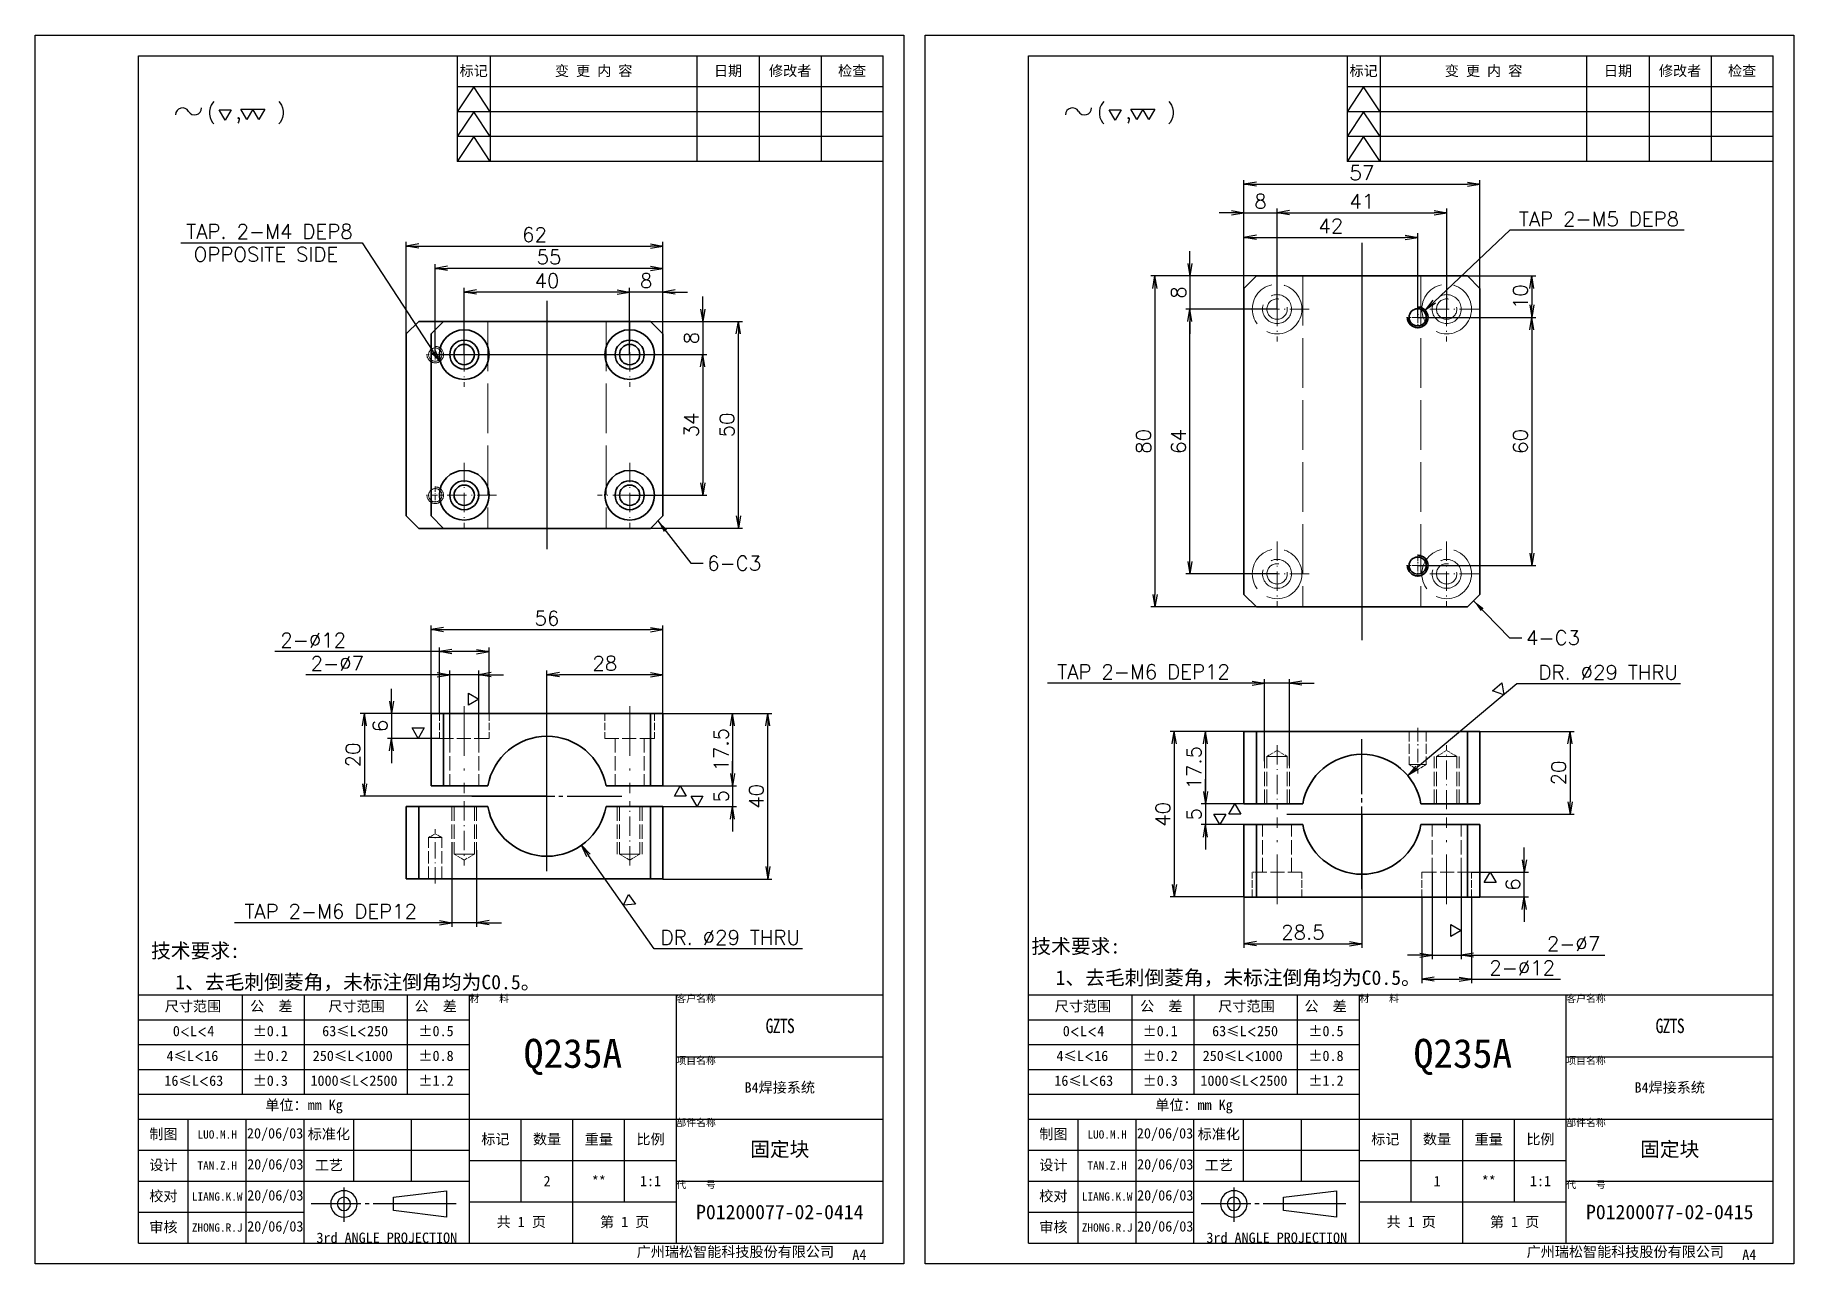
# Model space of a CAD drawing. Header units: millimetres. Extents: x -73083 to 81340, y -6859 to 6812.
# Drawn here: x 54141.2 to 54566.4, y -6850.2 to -6553.2 of the extents above; entities that cross this region are included whole.
import ezdxf

# ---------------------------------------------------------------- set-up
doc = ezdxf.new("R2010")
doc.units = ezdxf.units.MM
for name, pattern in [('AM_ISO02W050', [7.5, 6, -1.5]), ('AM_ISO08W050', [18, 12, -1.5, 3, -1.5]), ('CENTER-HOKUTO', [23, 20, -1, 1, -1]), ('DASHDOT', [18.5, 12, -3, 0.5, -3]), ('DASHED', [15, 12, -3])]:
    doc.linetypes.add(name, pattern=pattern)
for name, color, linetype in [('A4', 7, 'Continuous'), ('title_frame', 7, 'Continuous'), ('word_dim', 253, 'Continuous')]:
    doc.layers.add(name, color=color, linetype=linetype)
for name, color, linetype, lineweight in [('AM_7', 2, 'AM_ISO08W050', 25), ('AM_HID', 1, 'AM_ISO02W050', 25), ('SOLID LINE', 7, 'Continuous', 30)]:
    doc.layers.add(name, color=color, linetype=linetype, lineweight=lineweight)
doc.styles.get("Standard").update_dxf_attribs({"font": 'romans.shx', "bigfont": 'bigfont.shx'})
doc.dimstyles.new('RS-1-1', dxfattribs={"dimtxt": 3.5, "dimasz": 3, "dimexe": 1, "dimexo": 0, "dimgap": 1, "dimtad": 3, "dimdec": 4, "dimdsep": 46, "dimtxsty": 'Standard', "dimblk1": 'OPEN', "dimblk2": 'OPEN', "dimsah": 1, "dimcen": 0, "dimclrd": 256, "dimclre": 256, "dimclrt": 3, "dimadec": 0, "dimazin": 0, "dimtfac": 1, "dimtdec": 4, "dimtmove": 0, "dimatfit": 3, "dimfxl": 0, "dimtolj": 1, "dimtzin": 0, "dimarcsym": 0})
doc.dimstyles.new('RS-1-1$0', dxfattribs={"dimtxt": 3.5, "dimasz": 3, "dimexe": 1, "dimexo": 0, "dimgap": 1, "dimtad": 3, "dimdsep": 46, "dimtxsty": 'Standard', "dimblk1": 'OPEN', "dimblk2": 'OPEN', "dimsah": 1, "dimcen": 0, "dimclrd": 256, "dimclre": 256, "dimclrt": 3, "dimadec": 0, "dimazin": 0, "dimtfac": 1, "dimtmove": 0, "dimatfit": 3, "dimfxl": 0, "dimtolj": 1, "dimtzin": 0, "dimarcsym": 0})
doc.dimstyles.new('RS-1-1$3', dxfattribs={"dimtxt": 3.5, "dimasz": 3, "dimexe": 1, "dimexo": 0, "dimgap": 1, "dimtad": 3, "dimtih": 1, "dimtoh": 1, "dimdsep": 46, "dimtxsty": 'Standard', "dimblk1": 'OPEN', "dimblk2": 'OPEN', "dimsah": 1, "dimcen": 0, "dimclrd": 256, "dimclre": 256, "dimclrt": 3, "dimadec": 0, "dimazin": 0, "dimtfac": 1, "dimtmove": 0, "dimatfit": 3, "dimfxl": 0, "dimtolj": 1, "dimtzin": 0, "dimarcsym": 0})

msp = doc.modelspace()

# ---------------------------------------------------------------- texts
at = {"layer": 'SOLID LINE', "ltscale": 0.5}
for s, insert, char_height, width, attachment_point in [('\\pt15;{\\fSimHei|b0|i0|c134|p2;\\C3;标记}', (54247.23994, -6561.98225), 2.5, 8, 5), ('\\pt15;{\\fSimHei|b0|i0|c134|p2;\\C3;变 更 内 容}', (54276.23994, -6561.98225), 2.5, 50, 5), ('\\pt15;{\\fSimHei|b0|i0|c134|p2;\\C3;日期}', (54308.73994, -6561.98225), 2.5, 15, 5), ('\\pt15;{\\fSimHei|b0|i0|c134|p2;\\C3;修改者}', (54323.73994, -6561.98225), 2.5, 15, 5), ('\\pt15;{\\fSimHei|b0|i0|c134|p2;\\C3;检查}', (54338.73994, -6561.98225), 2.5, 15, 5), ('\\pt15;{\\fSimHei|b0|i0|c134|p2;\\C3;标记}', (54462.37003, -6561.98224), 2.5, 8, 5), ('\\pt15;{\\fSimHei|b0|i0|c134|p2;\\C3;变 更 内 容}', (54491.37003, -6561.98224), 2.5, 50, 5), ('\\pt15;{\\fSimHei|b0|i0|c134|p2;\\C3;日期}', (54523.87003, -6561.98224), 2.5, 15, 5), ('\\pt15;{\\fSimHei|b0|i0|c134|p2;\\C3;修改者}', (54538.87003, -6561.98224), 2.5, 15, 5), ('\\pt15;{\\fSimHei|b0|i0|c134|p2;\\C3;检查}', (54553.87003, -6561.98224), 2.5, 15, 5), ('\\pt21;{\\fSimHei|b0|i0|c134|p2;\\C3;技术要求:}', (54169.25195, -6772.80096), 3.5, 30.060526, 1), ('\\pt21;{\\fSimHei|b0|i0|c134|p2;\\C3;技术要求:}', (54382.05682, -6771.72562), 3.5, 30.060526, 1), ('\\pt21;{\\fSimHei|b0|i0|c134|p2;\\C3;\\P1、去毛刺倒菱角，未标注倒角均为C0.5。}', (54175.10127, -6774.54217), 3.5, 111.5909352, 1), ('\\pt21;{\\fSimHei|b0|i0|c134|p2;\\C3;\\P1、去毛刺倒菱角，未标注倒角均为C0.5。}', (54387.90615, -6773.46683), 3.5, 111.5909352, 1), ('{\\fSimHei|b0|i0|c134|p2;\\C3;材    料}', (54246.23994, -6785.23225), 1.75, 50, 1), ('\\pt10.5;{\\fSimHei|b0|i0|c134|p2;\\C3;客户名称}', (54296.23994, -6785.23225), 1.75, 50, 1), ('{\\fSimHei|b0|i0|c134|p2;\\C3;材    料}', (54461.37003, -6785.23224), 1.75, 50, 1), ('\\pt10.5;{\\fSimHei|b0|i0|c134|p2;\\C3;客户名称}', (54511.37003, -6785.23224), 1.75, 50, 1), ('\\pt15;{\\fSimHei|b0|i0|c134|p2;\\C3;尺寸范围}', (54172.5599, -6786.70331), 2.5, 45.3015188, 1), ('\\pt15;{\\fSimHei|b0|i0|c134|p2;\\C3;公  差}', (54193.21364, -6786.70331), 2.5, 45.3015188, 1), ('\\pt15;{\\fSimHei|b0|i0|c134|p2;\\C3;尺寸范围}', (54212.10735, -6786.70331), 2.5, 45.3015188, 1), ('\\pt15;{\\fSimHei|b0|i0|c134|p2;\\C3;公  差}', (54232.946, -6786.70331), 2.5, 45.3015188, 1), ('\\pt15;{\\fSimHei|b0|i0|c134|p2;\\C3;尺寸范围}', (54387.68999, -6786.7033), 2.5, 45.3015188, 1), ('\\pt15;{\\fSimHei|b0|i0|c134|p2;\\C3;公  差}', (54408.34373, -6786.7033), 2.5, 45.3015188, 1), ('\\pt15;{\\fSimHei|b0|i0|c134|p2;\\C3;尺寸范围}', (54427.23745, -6786.7033), 2.5, 45.3015188, 1), ('\\pt15;{\\fSimHei|b0|i0|c134|p2;\\C3;公  差}', (54448.07609, -6786.7033), 2.5, 45.3015188, 1), ('\\pt15;{\\fSimHei|b0|i0|c134|p2;\\C3;0\\Fromans,bigfont|c134;\\H0.9583x;<\\fSimHei|b0|i0|c134|p2;\\H1.044x;L\\Fromans,bigfont|c134;\\H0.9583x;<\\fSimHei|b0|i0|c134|p2;\\H1.044x;4}', (54174.52047, -6792.70331), 2.5, 45.3015188, 1), ('\\pt15;{\\fSimHei|b0|i0|c134|p2;\\C3;%%P0.1}', (54193.82228, -6792.70331), 2.5, 45.3015188, 1), ('\\pt15;{\\fSimHei|b0|i0|c134|p2;\\C3;63\\H0.9583x;≤\\H1.044x;L\\Fromans,bigfont|c134;\\H0.9579x;<\\fSimHei|b0|i0|c134|p2;\\H1.044x;250}', (54210.62362, -6792.70331), 2.5, 45.3015188, 1), ('\\pt15;{\\fSimHei|b0|i0|c134|p2;\\C3;%%P0.5}', (54233.89261, -6792.70331), 2.5, 45.3015188, 1), ('{\\fSimHei|b0|i0|c134|p2;\\W0.8;\\T0.9;\\C3;GZTS}', (54321.23994, -6792.73225), 3.5, 50, 5), ('\\pt15;{\\fSimHei|b0|i0|c134|p2;\\C3;0\\Fromans,bigfont|c134;\\H0.9583x;<\\fSimHei|b0|i0|c134|p2;\\H1.044x;L\\Fromans,bigfont|c134;\\H0.9583x;<\\fSimHei|b0|i0|c134|p2;\\H1.044x;4}', (54389.65056, -6792.7033), 2.5, 45.3015188, 1), ('\\pt15;{\\fSimHei|b0|i0|c134|p2;\\C3;%%P0.1}', (54408.95237, -6792.7033), 2.5, 45.3015188, 1), ('\\pt15;{\\fSimHei|b0|i0|c134|p2;\\C3;63\\H0.9583x;≤\\H1.044x;L\\Fromans,bigfont|c134;\\H0.9579x;<\\fSimHei|b0|i0|c134|p2;\\H1.044x;250}', (54425.75371, -6792.7033), 2.5, 45.3015188, 1), ('\\pt15;{\\fSimHei|b0|i0|c134|p2;\\C3;%%P0.5}', (54449.0227, -6792.7033), 2.5, 45.3015188, 1), ('{\\fSimHei|b0|i0|c134|p2;\\W0.8;\\T0.9;\\C3;GZTS}', (54536.37003, -6792.73224), 3.5, 50, 5), ('\\pt42;{\\fSimHei|b0|i0|c134|p2;\\C3;Q235A}', (54271.23994, -6800.23225), 7, 50, 5), ('\\pt42;{\\fSimHei|b0|i0|c134|p2;\\C3;Q235A}', (54486.37003, -6800.23224), 7, 50, 5), ('\\pt15;{\\fSimHei|b0|i0|c134|p2;\\C3;4\\H0.9583x;≤\\H1.043x;L\\Fromans,bigfont|c134;\\H0.9588x;<\\fSimHei|b0|i0|c134|p2;\\H1.043x;16}', (54172.98645, -6798.70331), 2.5, 45.3015188, 1), ('\\pt15;{\\fSimHei|b0|i0|c134|p2;\\C3;%%P0.2}', (54193.82228, -6798.70331), 2.5, 45.3015188, 1), ('\\pt15;{\\fSimHei|b0|i0|c134|p2;\\C3;250\\H0.9583x;≤\\H1.044x;L\\Fromans,bigfont|c134;\\H0.9579x;<\\fSimHei|b0|i0|c134|p2;\\H1.044x;1000}', (54208.34098, -6798.70331), 2.5, 45.3015188, 1), ('\\pt15;{\\fSimHei|b0|i0|c134|p2;\\C3;%%P0.8}', (54233.89261, -6798.70331), 2.5, 45.3015188, 1), ('\\pt10.5;{\\fSimHei|b0|i0|c134|p2;\\C3;项目名称}', (54296.23994, -6800.23225), 1.75, 50, 1), ('\\pt15;{\\fSimHei|b0|i0|c134|p2;\\C3;4\\H0.9583x;≤\\H1.043x;L\\Fromans,bigfont|c134;\\H0.9588x;<\\fSimHei|b0|i0|c134|p2;\\H1.043x;16}', (54388.11655, -6798.7033), 2.5, 45.3015188, 1), ('\\pt15;{\\fSimHei|b0|i0|c134|p2;\\C3;%%P0.2}', (54408.95237, -6798.7033), 2.5, 45.3015188, 1), ('\\pt15;{\\fSimHei|b0|i0|c134|p2;\\C3;250\\H0.9583x;≤\\H1.044x;L\\Fromans,bigfont|c134;\\H0.9579x;<\\fSimHei|b0|i0|c134|p2;\\H1.044x;1000}', (54423.47107, -6798.7033), 2.5, 45.3015188, 1), ('\\pt15;{\\fSimHei|b0|i0|c134|p2;\\C3;%%P0.8}', (54449.0227, -6798.7033), 2.5, 45.3015188, 1), ('\\pt10.5;{\\fSimHei|b0|i0|c134|p2;\\C3;项目名称}', (54511.37003, -6800.23224), 1.75, 50, 1), ('\\pt15;{\\fSimHei|b0|i0|c134|p2;\\C3;16\\H0.9583x;≤\\H1.044x;L\\Fromans,bigfont|c134;\\H0.9579x;<\\fSimHei|b0|i0|c134|p2;\\H1.044x;63}', (54172.47141, -6804.70331), 2.5, 45.3015188, 1), ('\\pt15;{\\fSimHei|b0|i0|c134|p2;\\C3;%%P0.3}', (54193.82228, -6804.70331), 2.5, 45.3015188, 1), ('\\pt15;{\\fSimHei|b0|i0|c134|p2;\\C3;%%P1.2}', (54233.89261, -6804.70331), 2.5, 45.3015188, 1), ('{\\fSimHei|b0|i0|c134|p2;\\C3;B4焊接系统}', (54321.23994, -6807.73225), 2.5, 50, 5), ('\\pt15;{\\fSimHei|b0|i0|c134|p2;\\C3;16\\H0.9583x;≤\\H1.044x;L\\Fromans,bigfont|c134;\\H0.9579x;<\\fSimHei|b0|i0|c134|p2;\\H1.044x;63}', (54387.6015, -6804.7033), 2.5, 45.3015188, 1), ('\\pt15;{\\fSimHei|b0|i0|c134|p2;\\C3;%%P0.3}', (54408.95237, -6804.7033), 2.5, 45.3015188, 1), ('\\pt15;{\\fSimHei|b0|i0|c134|p2;\\C3;%%P1.2}', (54449.0227, -6804.7033), 2.5, 45.3015188, 1), ('{\\fSimHei|b0|i0|c134|p2;\\C3;B4焊接系统}', (54536.37003, -6807.73224), 2.5, 50, 5), ('\\pt15;{\\fSimHei|b0|i0|c134|p2;\\C3;单位：mm Kg}', (54206.23994, -6812.23225), 2.5, 80, 5), ('\\pt15;{\\fSimHei|b0|i0|c134|p2;\\C3;单位：mm Kg}', (54421.37003, -6812.23224), 2.5, 80, 5), ('\\pt15;{\\fSimHei|b0|i0|c134|p2;\\C3;制图}', (54172.23994, -6818.98225), 2.5, 12, 5), ('\\pt60;{\\fSimHei|b0|i0|c134|p2;\\C3;制图}', (54172.23994, -6818.98225), 2.5, 12, 5), ('\\pt288;{\\fSimHei|b0|i0|c134|p2;\\H0.8x;\\C3;LUO.M.H}', (54185.23994, -6818.98225), 2.5, 14, 5), ('\\pt60;{\\fSimHei|b0|i0|c134|p2;\\C3;20/06/03}', (54199.23994, -6818.98225), 2.5, 14, 5), ('\\pt15;{\\fSimHei|b0|i0|c134|p2;\\C3;标准化}', (54212.23994, -6818.98225), 2.5, 12, 5), ('\\pt15;{\\fSimHei|b0|i0|c134|p2;\\C3;标记}', (54252.48994, -6820.23225), 2.5, 12.5, 5), ('\\pt15;{\\fSimHei|b0|i0|c134|p2;\\C3;数量}', (54264.98994, -6820.23225), 2.5, 12.5, 5), ('\\pt15;{\\fSimHei|b0|i0|c134|p2;\\C3;重量}', (54277.48994, -6820.23225), 2.5, 12.5, 5), ('\\pt15;{\\fSimHei|b0|i0|c134|p2;\\C3;比例}', (54289.98994, -6820.23225), 2.5, 12.5, 5), ('\\pt10.5;{\\fSimHei|b0|i0|c134|p2;\\C3;部件名称}', (54296.23994, -6815.23225), 1.75, 50, 1), ('\\pt15;{\\fSimHei|b0|i0|c134|p2;\\C3;制图}', (54387.37003, -6818.98224), 2.5, 12, 5), ('\\pt60;{\\fSimHei|b0|i0|c134|p2;\\C3;制图}', (54387.37003, -6818.98224), 2.5, 12, 5), ('\\pt288;{\\fSimHei|b0|i0|c134|p2;\\H0.8x;\\C3;LUO.M.H}', (54400.37003, -6818.98224), 2.5, 14, 5), ('\\pt60;{\\fSimHei|b0|i0|c134|p2;\\C3;20/06/03}', (54414.37003, -6818.98224), 2.5, 14, 5), ('\\pt15;{\\fSimHei|b0|i0|c134|p2;\\C3;标准化}', (54427.37003, -6818.98224), 2.5, 12, 5), ('\\pt15;{\\fSimHei|b0|i0|c134|p2;\\C3;标记}', (54467.62003, -6820.23224), 2.5, 12.5, 5), ('\\pt15;{\\fSimHei|b0|i0|c134|p2;\\C3;数量}', (54480.12003, -6820.23224), 2.5, 12.5, 5), ('\\pt15;{\\fSimHei|b0|i0|c134|p2;\\C3;重量}', (54492.62003, -6820.23224), 2.5, 12.5, 5), ('\\pt15;{\\fSimHei|b0|i0|c134|p2;\\C3;比例}', (54505.12003, -6820.23224), 2.5, 12.5, 5), ('\\pt10.5;{\\fSimHei|b0|i0|c134|p2;\\C3;部件名称}', (54511.37003, -6815.23224), 1.75, 50, 1), ('{\\fSimHei|b0|i0|c134|p2;\\C3;固定块}', (54321.23994, -6822.73225), 3.5, 50, 5), ('{\\fSimHei|b0|i0|c134|p2;\\C3;固定块}', (54536.37003, -6822.73224), 3.5, 50, 5), ('\\pt15;{\\fSimHei|b0|i0|c134|p2;\\C3;设计}', (54172.23994, -6826.48225), 2.5, 12, 5), ('\\pt60;{\\fSimHei|b0|i0|c134|p2;\\C3;设计}', (54172.23994, -6826.48225), 2.5, 12, 5), ('\\pt288;{\\fSimHei|b0|i0|c134|p2;\\H0.8x;\\C3;TAN.Z.H}', (54185.23994, -6826.48225), 2.5, 14, 5), ('\\pt60;{\\fSimHei|b0|i0|c134|p2;\\C3;20/06/03}', (54199.29057, -6826.48225), 2.5, 13.8987286, 5), ('\\pt15;{\\fSimHei|b0|i0|c134|p2;\\C3;工艺}', (54212.23994, -6826.48225), 2.5, 12, 5), ('\\pt15;{\\fSimHei|b0|i0|c134|p2;\\C3;设计}', (54387.37003, -6826.48224), 2.5, 12, 5), ('\\pt60;{\\fSimHei|b0|i0|c134|p2;\\C3;设计}', (54387.37003, -6826.48224), 2.5, 12, 5), ('\\pt288;{\\fSimHei|b0|i0|c134|p2;\\H0.8x;\\C3;TAN.Z.H}', (54400.37003, -6826.48224), 2.5, 14, 5), ('\\pt60;{\\fSimHei|b0|i0|c134|p2;\\C3;20/06/03}', (54414.42067, -6826.48224), 2.5, 13.8987286, 5), ('\\pt15;{\\fSimHei|b0|i0|c134|p2;\\C3;工艺}', (54427.37003, -6826.48224), 2.5, 12, 5), ('\\pt15;{\\fSimHei|b0|i0|c134|p2;\\C3;2}', (54264.98994, -6830.23225), 2.5, 12.5, 5), ('\\pt15;{\\fSimHei|b0|i0|c134|p2;\\C3;**}', (54277.48994, -6830.23225), 2.5, 12.5, 5), ('\\pt15;{\\fSimHei|b0|i0|c134|p2;\\C3;1:1}', (54289.98994, -6830.23225), 2.5, 12.5, 5), ('\\pt10.5;{\\fSimHei|b0|i0|c134|p2;\\C3;代    号}', (54296.23994, -6830.23225), 1.75, 50, 1), ('\\pt15;{\\fSimHei|b0|i0|c134|p2;\\C3;1}', (54480.12003, -6830.23224), 2.5, 12.5, 5), ('\\pt15;{\\fSimHei|b0|i0|c134|p2;\\C3;**}', (54492.62003, -6830.23224), 2.5, 12.5, 5), ('\\pt15;{\\fSimHei|b0|i0|c134|p2;\\C3;1:1}', (54505.12003, -6830.23224), 2.5, 12.5, 5), ('\\pt10.5;{\\fSimHei|b0|i0|c134|p2;\\C3;代    号}', (54511.37003, -6830.23224), 1.75, 50, 1), ('\\pt15;{\\fSimHei|b0|i0|c134|p2;\\C3;校对}', (54172.23994, -6833.98225), 2.5, 12, 5), ('\\pt60;{\\fSimHei|b0|i0|c134|p2;\\C3;校对}', (54172.23994, -6833.98225), 2.5, 12, 5), ('\\pt288;{\\fSimHei|b0|i0|c134|p2;\\H0.8x;\\C3;LIANG.K.W}', (54185.23994, -6833.98225), 2.5, 14, 5), ('\\pt60;{\\fSimHei|b0|i0|c134|p2;\\C3;20/06/03}', (54199.29057, -6833.98225), 2.5, 13.8987286, 5), ('{\\fSimHei|b0|i0|c134|p2;\\C3;P01200077-02-0414}', (54321.23994, -6837.73225), 3.5, 50, 5), ('\\pt15;{\\fSimHei|b0|i0|c134|p2;\\C3;校对}', (54387.37003, -6833.98224), 2.5, 12, 5), ('\\pt60;{\\fSimHei|b0|i0|c134|p2;\\C3;校对}', (54387.37003, -6833.98224), 2.5, 12, 5), ('\\pt288;{\\fSimHei|b0|i0|c134|p2;\\H0.8x;\\C3;LIANG.K.W}', (54400.37003, -6833.98224), 2.5, 14, 5), ('\\pt60;{\\fSimHei|b0|i0|c134|p2;\\C3;20/06/03}', (54414.42067, -6833.98224), 2.5, 13.8987286, 5), ('{\\fSimHei|b0|i0|c134|p2;\\C3;P01200077-02-0415}', (54536.37003, -6837.73224), 3.5, 50, 5), ('\\pt15;{\\fSimHei|b0|i0|c134|p2;\\C3;审核}', (54172.23994, -6841.48225), 2.5, 12, 5), ('\\pt60;{\\fSimHei|b0|i0|c134|p2;\\C3;审核}', (54172.23994, -6841.48225), 2.5, 12, 5), ('\\pt60;{\\fSimHei|b0|i0|c134|p2;\\C3;20/06/03}', (54199.29057, -6841.48225), 2.5, 13.8987286, 5), ('\\pt15;{\\fSimHei|b0|i0|c134|p2;\\C3;共 1 页}', (54258.73994, -6840.23225), 2.5, 25, 5), ('\\pt15;{\\fSimHei|b0|i0|c134|p2;\\C3;第 1 页}', (54283.73994, -6840.23225), 2.5, 25, 5), ('\\pt15;{\\fSimHei|b0|i0|c134|p2;\\C3;审核}', (54387.37003, -6841.48224), 2.5, 12, 5), ('\\pt60;{\\fSimHei|b0|i0|c134|p2;\\C3;审核}', (54387.37003, -6841.48224), 2.5, 12, 5), ('\\pt60;{\\fSimHei|b0|i0|c134|p2;\\C3;20/06/03}', (54414.42067, -6841.48224), 2.5, 13.8987286, 5), ('\\pt15;{\\fSimHei|b0|i0|c134|p2;\\C3;共 1 页}', (54473.87003, -6840.23224), 2.5, 25, 5), ('\\pt15;{\\fSimHei|b0|i0|c134|p2;\\C3;第 1 页}', (54498.87003, -6840.23224), 2.5, 25, 5), ('\\pt288;{\\fSimHei|b0|i0|c134|p2;\\H0.8x;\\C3;ZHONG.R.J}', (54185.23994, -6841.48225), 2.5, 14, 5), ('{\\fSimHei|b0|i0|c134|p2;\\C3;3rd ANGLE PROJECTION}', (54226.23994, -6845.23225), 2.5, 40, 8), ('\\pt288;{\\fSimHei|b0|i0|c134|p2;\\H0.8x;\\C3;ZHONG.R.J}', (54400.37003, -6841.48224), 2.5, 14, 5), ('{\\fSimHei|b0|i0|c134|p2;\\C3;3rd ANGLE PROJECTION}', (54441.37003, -6845.23224), 2.5, 40, 8)]:
    msp.add_mtext(s, dxfattribs=dict(at, insert=insert, char_height=char_height, width=width, attachment_point=attachment_point))
at = {"layer": 'SOLID LINE', "ltscale": 0.5, "char_height": 2.5, "width": 45.3015188, "attachment_point": 1, "line_spacing_factor": 0.72}
for insert in [(54207.79228, -6804.70331), (54422.92237, -6804.7033)]:
    msp.add_mtext('\\pt15;{\\fSimHei|b0|i0|c134|p2;\\C3;1000\\H0.9583x;≤\\H1.044x;L\\Fromans,bigfont|c134;\\H0.9579x;<\\fSimHei|b0|i0|c134|p2;\\H1.044x;2500}', dxfattribs=dict(at, insert=insert))
at = {"layer": 'word_dim', "color": 3, "linetype": 'Continuous', "insert": (54197.01023, -6606.21516), "char_height": 3.5, "attachment_point": 5}
msp.add_mtext('OPPOSITE SIDE', dxfattribs=at)
at = {"layer": 'word_dim', "color": 3, "linetype": 'Continuous', "ltscale": 5, "char_height": 3.5, "attachment_point": 1}
for s, insert in [('\\A1;6-C3', (54303.6973, -6679.12956)), ('\\A1;4-C3', (54501.63834, -6697.14106))]:
    msp.add_mtext(s, dxfattribs=dict(at, insert=insert))
at = {"layer": 'word_dim', "linetype": 'Continuous', "char_height": 2.5, "width": 66.8459239, "attachment_point": 1}
for s, insert in [('\\pt15;{\\fSimHei|b0|i0|c134|p2;\\C3;广州瑞松智能科技股份有限公司}', (54286.63437, -6846.0659)), ('\\pt21;{\\fSimHei|b0|i0|c134|p2;\\C3;A4}', (54338.76701, -6846.77519)), ('\\pt15;{\\fSimHei|b0|i0|c134|p2;\\C3;广州瑞松智能科技股份有限公司}', (54501.76446, -6846.06589)), ('\\pt21;{\\fSimHei|b0|i0|c134|p2;\\C3;A4}', (54553.8971, -6846.77517))]:
    msp.add_mtext(s, dxfattribs=dict(at, insert=insert))

# ---------------------------------------------------------------- blocks, each defined once
blk = doc.blocks.new('_Open')
at = {"color": 0, "lineweight": -2}
for p, q in [((-1, 0.17), (0, 0)), ((-1, -0.17), (0, 0)), ((0, 0), (-1, 0))]:
    blk.add_line(p, q, dxfattribs=at)
blk = doc.blocks.new('*D598')
at = {"layer": 'DEFPOINTS', "color": 0, "linetype": 'Continuous', "ltscale": 5}
for p in [(54292.95, -6604.2), (54230.95, -6625.44), (54292.95, -6625.44)]:
    blk.add_point(p, dxfattribs=at)
at = {"layer": 'word_dim', "linetype": 'Continuous', "lineweight": -2, "ltscale": 5}
for p, q in [((54230.95, -6625.44), (54230.95, -6603.2)), ((54233.95, -6604.2), (54289.95, -6604.2)), ((54292.95, -6625.44), (54292.95, -6603.2))]:
    blk.add_line(p, q, dxfattribs=at)
at = {"layer": 'word_dim', "linetype": 'Continuous', "lineweight": -2, "ltscale": 5, "xscale": 3, "yscale": 3, "zscale": 3, "rotation": 180}
blk.add_blockref('_Open', (54230.95, -6604.2), dxfattribs=at)
at = {"layer": 'word_dim', "linetype": 'Continuous', "lineweight": -2, "ltscale": 5, "xscale": 3, "yscale": 3, "zscale": 3}
blk.add_blockref('_Open', (54292.95, -6604.2), dxfattribs=at)
at = {"layer": 'word_dim', "color": 3, "linetype": 'Continuous', "ltscale": 5, "insert": (54261.95, -6601.45), "char_height": 3.5, "attachment_point": 5}
blk.add_mtext('\\A1;62', dxfattribs=at)
blk = doc.blocks.new('*D599')
at = {"layer": 'DEFPOINTS', "color": 0, "linetype": 'Continuous', "ltscale": 5}
for p in [(54289.95, -6622.44), (54284.95, -6630.44), (54302.62, -6630.44)]:
    blk.add_point(p, dxfattribs=at)
at = {"layer": 'word_dim', "linetype": 'Continuous', "lineweight": -2, "ltscale": 5}
for p, q in [((54302.62, -6619.44), (54302.62, -6616.44)), ((54289.95, -6622.44), (54303.62, -6622.44)), ((54302.62, -6622.44), (54302.62, -6630.44)), ((54284.95, -6630.44), (54303.62, -6630.44)), ((54302.62, -6633.44), (54302.62, -6636.44))]:
    blk.add_line(p, q, dxfattribs=at)
at = {"layer": 'word_dim', "linetype": 'Continuous', "lineweight": -2, "ltscale": 5, "xscale": 3, "yscale": 3, "zscale": 3}
for p, rotation in [((54302.62, -6622.44), 270), ((54302.62, -6630.44), 90)]:
    blk.add_blockref('_Open', p, dxfattribs=dict(at, rotation=rotation))
at = {"layer": 'word_dim', "color": 3, "linetype": 'Continuous', "ltscale": 5, "insert": (54299.87, -6626.44), "char_height": 3.5, "attachment_point": 5, "rotation": 90}
blk.add_mtext('\\A1;8', dxfattribs=at)
blk = doc.blocks.new('*D600')
at = {"layer": 'DEFPOINTS', "color": 0, "linetype": 'Continuous', "ltscale": 5}
for p in [(54237.95, -6630.44), (54284.95, -6664.44), (54302.62, -6664.44)]:
    blk.add_point(p, dxfattribs=at)
at = {"layer": 'word_dim', "linetype": 'Continuous', "lineweight": -2, "ltscale": 5}
for p, q in [((54237.95, -6630.44), (54303.62, -6630.44)), ((54302.62, -6633.44), (54302.62, -6661.44)), ((54284.95, -6664.44), (54303.62, -6664.44))]:
    blk.add_line(p, q, dxfattribs=at)
at = {"layer": 'word_dim', "linetype": 'Continuous', "lineweight": -2, "ltscale": 5, "xscale": 3, "yscale": 3, "zscale": 3}
for p, rotation in [((54302.62, -6630.44), 90), ((54302.62, -6664.44), 270)]:
    blk.add_blockref('_Open', p, dxfattribs=dict(at, rotation=rotation))
at = {"layer": 'word_dim', "color": 3, "linetype": 'Continuous', "ltscale": 5, "insert": (54299.87, -6647.44), "char_height": 3.5, "attachment_point": 5, "rotation": 90}
blk.add_mtext('\\A1;34', dxfattribs=at)
blk = doc.blocks.new('*D601')
at = {"layer": 'DEFPOINTS', "color": 0, "linetype": 'Continuous', "ltscale": 5}
for p in [(54284.95, -6615.34), (54292.95, -6625.44), (54284.95, -6630.44)]:
    blk.add_point(p, dxfattribs=at)
at = {"layer": 'word_dim', "linetype": 'Continuous', "lineweight": -2, "ltscale": 5}
for p, q in [((54284.95, -6630.44), (54284.95, -6614.34)), ((54292.95, -6625.44), (54292.95, -6614.34)), ((54281.95, -6615.34), (54278.95, -6615.34)), ((54292.95, -6615.34), (54284.95, -6615.34)), ((54295.95, -6615.34), (54298.95, -6615.34))]:
    blk.add_line(p, q, dxfattribs=at)
at = {"layer": 'word_dim', "linetype": 'Continuous', "lineweight": -2, "ltscale": 5, "xscale": 3, "yscale": 3, "zscale": 3}
blk.add_blockref('_Open', (54284.95, -6615.34), dxfattribs=at)
at = {"layer": 'word_dim', "linetype": 'Continuous', "lineweight": -2, "ltscale": 5, "xscale": 3, "yscale": 3, "zscale": 3, "rotation": 180}
blk.add_blockref('_Open', (54292.95, -6615.34), dxfattribs=at)
at = {"layer": 'word_dim', "color": 3, "linetype": 'Continuous', "ltscale": 5, "insert": (54288.95, -6612.59), "char_height": 3.5, "attachment_point": 5}
blk.add_mtext('\\A1;8', dxfattribs=at)
blk = doc.blocks.new('*D602')
at = {"layer": 'DEFPOINTS', "color": 0, "linetype": 'Continuous', "ltscale": 5}
for p in [(54244.95, -6615.34), (54244.95, -6630.44), (54284.95, -6630.44)]:
    blk.add_point(p, dxfattribs=at)
at = {"layer": 'word_dim', "linetype": 'Continuous', "lineweight": -2, "ltscale": 5}
for p, q in [((54244.95, -6630.44), (54244.95, -6614.34)), ((54284.95, -6630.44), (54284.95, -6614.34)), ((54281.95, -6615.34), (54247.95, -6615.34))]:
    blk.add_line(p, q, dxfattribs=at)
at = {"layer": 'word_dim', "linetype": 'Continuous', "lineweight": -2, "ltscale": 5, "xscale": 3, "yscale": 3, "zscale": 3, "rotation": 180}
blk.add_blockref('_Open', (54244.95, -6615.34), dxfattribs=at)
at = {"layer": 'word_dim', "linetype": 'Continuous', "lineweight": -2, "ltscale": 5, "xscale": 3, "yscale": 3, "zscale": 3}
blk.add_blockref('_Open', (54284.95, -6615.34), dxfattribs=at)
at = {"layer": 'word_dim', "color": 3, "linetype": 'Continuous', "ltscale": 5, "insert": (54264.95, -6612.59), "char_height": 3.5, "attachment_point": 5}
blk.add_mtext('\\A1;40', dxfattribs=at)
blk = doc.blocks.new('*D603')
at = {"layer": 'DEFPOINTS', "color": 0, "linetype": 'Continuous', "ltscale": 5}
for p in [(54237.95, -6609.61), (54292.95, -6625.44), (54237.95, -6630.44)]:
    blk.add_point(p, dxfattribs=at)
at = {"layer": 'word_dim', "linetype": 'Continuous', "lineweight": -2, "ltscale": 5}
for p, q in [((54237.95, -6630.44), (54237.95, -6608.61)), ((54289.95, -6609.61), (54240.95, -6609.61)), ((54292.95, -6625.44), (54292.95, -6608.61))]:
    blk.add_line(p, q, dxfattribs=at)
at = {"layer": 'word_dim', "linetype": 'Continuous', "lineweight": -2, "ltscale": 5, "xscale": 3, "yscale": 3, "zscale": 3, "rotation": 180}
blk.add_blockref('_Open', (54237.95, -6609.61), dxfattribs=at)
at = {"layer": 'word_dim', "linetype": 'Continuous', "lineweight": -2, "ltscale": 5, "xscale": 3, "yscale": 3, "zscale": 3}
blk.add_blockref('_Open', (54292.95, -6609.61), dxfattribs=at)
at = {"layer": 'word_dim', "color": 3, "linetype": 'Continuous', "ltscale": 5, "insert": (54265.45, -6606.86), "char_height": 3.5, "attachment_point": 5}
blk.add_mtext('\\A1;55', dxfattribs=at)
blk = doc.blocks.new('*D604')
at = {"layer": 'DEFPOINTS', "color": 0, "linetype": 'Continuous', "ltscale": 5}
for p in [(54236.86, -6628.77), (54239.04, -6632.12)]:
    blk.add_point(p, dxfattribs=at)
at = {"layer": 'word_dim', "linetype": 'Continuous', "lineweight": -2, "ltscale": 5}
for p, q in [((54176.45, -6603.43), (54220.31, -6603.43)), ((54220.31, -6603.43), (54237.4, -6629.61))]:
    blk.add_line(p, q, dxfattribs=at)
at = {"layer": 'word_dim', "linetype": 'Continuous', "lineweight": -2, "ltscale": 5, "xscale": 3, "yscale": 3, "zscale": 3, "rotation": 303.1356314934804}
blk.add_blockref('_Open', (54239.04, -6632.12), dxfattribs=at)
at = {"layer": 'word_dim', "color": 3, "linetype": 'Continuous', "ltscale": 5, "insert": (54197.88, -6600.68), "char_height": 3.5, "attachment_point": 5}
blk.add_mtext('\\A1;TAP. 2-M4 DEP8', dxfattribs=at)
blk = doc.blocks.new('*D605')
at = {"layer": 'DEFPOINTS', "color": 0, "linetype": 'Continuous', "ltscale": 5}
for p in [(54289.35, -6622.44), (54311.24, -6622.44), (54289.18, -6672.44)]:
    blk.add_point(p, dxfattribs=at)
at = {"layer": 'word_dim', "linetype": 'Continuous', "lineweight": -2, "ltscale": 5}
for p, q in [((54289.35, -6622.44), (54312.24, -6622.44)), ((54311.24, -6669.44), (54311.24, -6625.44)), ((54289.18, -6672.44), (54312.24, -6672.44))]:
    blk.add_line(p, q, dxfattribs=at)
at = {"layer": 'word_dim', "linetype": 'Continuous', "lineweight": -2, "ltscale": 5, "xscale": 3, "yscale": 3, "zscale": 3}
for p, rotation in [((54311.24, -6622.44), 90), ((54311.24, -6672.44), 270)]:
    blk.add_blockref('_Open', p, dxfattribs=dict(at, rotation=rotation))
at = {"layer": 'word_dim', "color": 3, "linetype": 'Continuous', "ltscale": 5, "insert": (54308.49, -6647.44), "char_height": 3.5, "attachment_point": 5, "rotation": 90}
blk.add_mtext('\\A1;50', dxfattribs=at)
blk = doc.blocks.new('*D606')
at = {"layer": 'DEFPOINTS', "color": 0, "linetype": 'Continuous', "ltscale": 5}
for p in [(54292.95, -6696.93), (54236.95, -6717.21), (54292.95, -6717.21)]:
    blk.add_point(p, dxfattribs=at)
at = {"layer": 'word_dim', "linetype": 'Continuous', "lineweight": -2, "ltscale": 5}
for p, q in [((54236.95, -6717.21), (54236.95, -6695.93)), ((54239.95, -6696.93), (54289.95, -6696.93)), ((54292.95, -6717.21), (54292.95, -6695.93))]:
    blk.add_line(p, q, dxfattribs=at)
at = {"layer": 'word_dim', "linetype": 'Continuous', "lineweight": -2, "ltscale": 5, "xscale": 3, "yscale": 3, "zscale": 3, "rotation": 180}
blk.add_blockref('_Open', (54236.95, -6696.93), dxfattribs=at)
at = {"layer": 'word_dim', "linetype": 'Continuous', "lineweight": -2, "ltscale": 5, "xscale": 3, "yscale": 3, "zscale": 3}
blk.add_blockref('_Open', (54292.95, -6696.93), dxfattribs=at)
at = {"layer": 'word_dim', "color": 3, "linetype": 'Continuous', "ltscale": 5, "insert": (54264.95, -6694.18), "char_height": 3.5, "attachment_point": 5}
blk.add_mtext('\\A1;56', dxfattribs=at)
blk = doc.blocks.new('*D607')
at = {"layer": 'DEFPOINTS', "color": 0, "linetype": 'Continuous', "ltscale": 5}
for p in [(54292.95, -6717.21), (54292.95, -6734.71), (54309.81, -6734.71)]:
    blk.add_point(p, dxfattribs=at)
at = {"layer": 'word_dim', "linetype": 'Continuous', "lineweight": -2, "ltscale": 5}
for p, q in [((54292.95, -6717.21), (54310.81, -6717.21)), ((54309.81, -6720.21), (54309.81, -6731.71)), ((54292.95, -6734.71), (54310.81, -6734.71))]:
    blk.add_line(p, q, dxfattribs=at)
at = {"layer": 'word_dim', "linetype": 'Continuous', "lineweight": -2, "ltscale": 5, "xscale": 3, "yscale": 3, "zscale": 3}
for p, rotation in [((54309.81, -6717.21), 90), ((54309.81, -6734.71), 270)]:
    blk.add_blockref('_Open', p, dxfattribs=dict(at, rotation=rotation))
at = {"layer": 'word_dim', "color": 3, "linetype": 'Continuous', "ltscale": 5, "insert": (54307.06, -6725.96), "char_height": 3.5, "attachment_point": 5, "rotation": 90}
blk.add_mtext('\\A1;17.5', dxfattribs=at)
blk = doc.blocks.new('*D608')
at = {"layer": 'DEFPOINTS', "color": 0, "linetype": 'Continuous', "ltscale": 5}
for p in [(54292.95, -6734.71), (54292.95, -6739.71), (54309.81, -6739.71)]:
    blk.add_point(p, dxfattribs=at)
at = {"layer": 'word_dim', "linetype": 'Continuous', "lineweight": -2, "ltscale": 5}
for p, q in [((54309.81, -6731.71), (54309.81, -6728.71)), ((54292.95, -6734.71), (54310.81, -6734.71)), ((54309.81, -6734.71), (54309.81, -6739.71)), ((54292.95, -6739.71), (54310.81, -6739.71)), ((54309.81, -6742.71), (54309.81, -6745.71))]:
    blk.add_line(p, q, dxfattribs=at)
at = {"layer": 'word_dim', "linetype": 'Continuous', "lineweight": -2, "ltscale": 5, "xscale": 3, "yscale": 3, "zscale": 3}
for p, rotation in [((54309.81, -6734.71), 270), ((54309.81, -6739.71), 90)]:
    blk.add_blockref('_Open', p, dxfattribs=dict(at, rotation=rotation))
at = {"layer": 'word_dim', "color": 3, "linetype": 'Continuous', "ltscale": 5, "insert": (54307.06, -6737.21), "char_height": 3.5, "attachment_point": 5, "rotation": 90}
blk.add_mtext('\\A1;5', dxfattribs=at)
blk = doc.blocks.new('*D609')
at = {"layer": 'DEFPOINTS', "color": 0, "linetype": 'Continuous', "ltscale": 5}
for p in [(54264.95, -6707.84), (54292.95, -6717.21), (54264.95, -6737.21)]:
    blk.add_point(p, dxfattribs=at)
at = {"layer": 'word_dim', "linetype": 'Continuous', "lineweight": -2, "ltscale": 5}
for p, q in [((54264.95, -6737.21), (54264.95, -6706.84)), ((54289.95, -6707.84), (54267.95, -6707.84)), ((54292.95, -6717.21), (54292.95, -6706.84))]:
    blk.add_line(p, q, dxfattribs=at)
at = {"layer": 'word_dim', "linetype": 'Continuous', "lineweight": -2, "ltscale": 5, "xscale": 3, "yscale": 3, "zscale": 3, "rotation": 180}
blk.add_blockref('_Open', (54264.95, -6707.84), dxfattribs=at)
at = {"layer": 'word_dim', "linetype": 'Continuous', "lineweight": -2, "ltscale": 5, "xscale": 3, "yscale": 3, "zscale": 3}
blk.add_blockref('_Open', (54292.95, -6707.84), dxfattribs=at)
at = {"layer": 'word_dim', "color": 3, "linetype": 'Continuous', "ltscale": 5, "insert": (54278.95, -6705.09), "char_height": 3.5, "attachment_point": 5}
blk.add_mtext('\\A1;28', dxfattribs=at)
blk = doc.blocks.new('*D610')
at = {"layer": 'DEFPOINTS', "color": 0, "linetype": 'Continuous', "ltscale": 5}
for p in [(54236.95, -6717.21), (54220.84, -6737.21), (54264.95, -6737.21)]:
    blk.add_point(p, dxfattribs=at)
at = {"layer": 'word_dim', "linetype": 'Continuous', "lineweight": -2, "ltscale": 5}
for p, q in [((54236.95, -6717.21), (54219.84, -6717.21)), ((54220.84, -6720.21), (54220.84, -6734.21)), ((54264.95, -6737.21), (54219.84, -6737.21))]:
    blk.add_line(p, q, dxfattribs=at)
at = {"layer": 'word_dim', "linetype": 'Continuous', "lineweight": -2, "ltscale": 5, "xscale": 3, "yscale": 3, "zscale": 3}
for p, rotation in [((54220.84, -6717.21), 90), ((54220.84, -6737.21), 270)]:
    blk.add_blockref('_Open', p, dxfattribs=dict(at, rotation=rotation))
at = {"layer": 'word_dim', "color": 3, "linetype": 'Continuous', "ltscale": 5, "insert": (54218.09, -6727.21), "char_height": 3.5, "attachment_point": 5, "rotation": 90}
blk.add_mtext('\\A1;20', dxfattribs=at)
blk = doc.blocks.new('*D611')
at = {"layer": 'DEFPOINTS', "color": 0, "linetype": 'Continuous', "ltscale": 5}
for p in [(54250.95, -6702.23), (54238.95, -6717.21), (54250.95, -6717.21)]:
    blk.add_point(p, dxfattribs=at)
at = {"layer": 'word_dim', "linetype": 'Continuous', "lineweight": -2, "ltscale": 5}
for p, q in [((54238.95, -6702.23), (54199.2, -6702.23)), ((54238.95, -6717.21), (54238.95, -6701.23)), ((54247.95, -6702.23), (54241.95, -6702.23)), ((54250.95, -6717.21), (54250.95, -6701.23))]:
    blk.add_line(p, q, dxfattribs=at)
at = {"layer": 'word_dim', "linetype": 'Continuous', "lineweight": -2, "ltscale": 5, "xscale": 3, "yscale": 3, "zscale": 3, "rotation": 180}
blk.add_blockref('_Open', (54238.95, -6702.23), dxfattribs=at)
at = {"layer": 'word_dim', "linetype": 'Continuous', "lineweight": -2, "ltscale": 5, "xscale": 3, "yscale": 3, "zscale": 3}
blk.add_blockref('_Open', (54250.95, -6702.23), dxfattribs=at)
at = {"layer": 'word_dim', "color": 3, "linetype": 'Continuous', "ltscale": 5, "insert": (54208.45, -6699.48), "char_height": 3.5, "attachment_point": 5}
blk.add_mtext('\\A1;2-%%C12', dxfattribs=at)
blk = doc.blocks.new('*D612')
at = {"layer": 'DEFPOINTS', "color": 0, "linetype": 'Continuous', "ltscale": 5}
for p in [(54248.45, -6707.84), (54241.45, -6723.21), (54248.45, -6723.21)]:
    blk.add_point(p, dxfattribs=at)
at = {"layer": 'word_dim', "linetype": 'Continuous', "lineweight": -2, "ltscale": 5}
for p, q in [((54238.45, -6707.84), (54206.7, -6707.84)), ((54241.45, -6723.21), (54241.45, -6706.84)), ((54248.45, -6707.84), (54241.45, -6707.84)), ((54248.45, -6723.21), (54248.45, -6706.84)), ((54251.45, -6707.84), (54254.45, -6707.84))]:
    blk.add_line(p, q, dxfattribs=at)
at = {"layer": 'word_dim', "linetype": 'Continuous', "lineweight": -2, "ltscale": 5, "xscale": 3, "yscale": 3, "zscale": 3}
blk.add_blockref('_Open', (54241.45, -6707.84), dxfattribs=at)
at = {"layer": 'word_dim', "linetype": 'Continuous', "lineweight": -2, "ltscale": 5, "xscale": 3, "yscale": 3, "zscale": 3, "rotation": 180}
blk.add_blockref('_Open', (54248.45, -6707.84), dxfattribs=at)
at = {"layer": 'word_dim', "color": 3, "linetype": 'Continuous', "ltscale": 5, "insert": (54214.28, -6705.09), "char_height": 3.5, "attachment_point": 5}
blk.add_mtext('\\A1;2-%%C7', dxfattribs=at)
blk = doc.blocks.new('*D613')
at = {"layer": 'DEFPOINTS', "color": 0, "linetype": 'Continuous', "ltscale": 5}
for p in [(54238.95, -6717.21), (54227.38, -6723.21), (54238.95, -6723.21)]:
    blk.add_point(p, dxfattribs=at)
at = {"layer": 'word_dim', "linetype": 'Continuous', "lineweight": -2, "ltscale": 5}
for p, q in [((54227.38, -6714.21), (54227.38, -6711.21)), ((54238.95, -6717.21), (54226.38, -6717.21)), ((54227.38, -6717.21), (54227.38, -6723.21)), ((54238.95, -6723.21), (54226.38, -6723.21)), ((54227.38, -6726.21), (54227.38, -6729.21))]:
    blk.add_line(p, q, dxfattribs=at)
at = {"layer": 'word_dim', "linetype": 'Continuous', "lineweight": -2, "ltscale": 5, "xscale": 3, "yscale": 3, "zscale": 3}
for p, rotation in [((54227.38, -6717.21), 270), ((54227.38, -6723.21), 90)]:
    blk.add_blockref('_Open', p, dxfattribs=dict(at, rotation=rotation))
at = {"layer": 'word_dim', "color": 3, "linetype": 'Continuous', "ltscale": 5, "insert": (54224.63, -6720.21), "char_height": 3.5, "attachment_point": 5, "rotation": 90}
blk.add_mtext('\\A1;6', dxfattribs=at)
blk = doc.blocks.new('*D614')
at = {"layer": 'DEFPOINTS', "color": 0, "linetype": 'Continuous', "ltscale": 5}
for p in [(54292.95, -6717.21), (54318.34, -6717.21), (54292.95, -6757.21)]:
    blk.add_point(p, dxfattribs=at)
at = {"layer": 'word_dim', "linetype": 'Continuous', "lineweight": -2, "ltscale": 5}
for p, q in [((54292.95, -6717.21), (54319.34, -6717.21)), ((54318.34, -6754.21), (54318.34, -6720.21)), ((54292.95, -6757.21), (54319.34, -6757.21))]:
    blk.add_line(p, q, dxfattribs=at)
at = {"layer": 'word_dim', "linetype": 'Continuous', "lineweight": -2, "ltscale": 5, "xscale": 3, "yscale": 3, "zscale": 3}
for p, rotation in [((54318.34, -6717.21), 90), ((54318.34, -6757.21), 270)]:
    blk.add_blockref('_Open', p, dxfattribs=dict(at, rotation=rotation))
at = {"layer": 'word_dim', "color": 3, "linetype": 'Continuous', "ltscale": 5, "insert": (54315.59, -6737.21), "char_height": 3.5, "attachment_point": 5, "rotation": 90}
blk.add_mtext('\\A1;40', dxfattribs=at)
blk = doc.blocks.new('*D615')
at = {"layer": 'DEFPOINTS', "color": 0}
for p in [(54256.62, -6725.34), (54273.28, -6749.07)]:
    blk.add_point(p, dxfattribs=at)
at = {"layer": 'word_dim', "lineweight": -2}
for p, q in [((54290.85, -6774.09), (54275.01, -6751.53)), ((54326.72, -6774.09), (54290.85, -6774.09))]:
    blk.add_line(p, q, dxfattribs=at)
at = {"layer": 'word_dim', "lineweight": -2, "xscale": 3, "yscale": 3, "zscale": 3, "rotation": 125.078786838741}
blk.add_blockref('_Open', (54273.28, -6749.07), dxfattribs=at)
at = {"layer": 'word_dim', "color": 3, "insert": (54309.28, -6771.34), "char_height": 3.5, "attachment_point": 5}
blk.add_mtext('\\A1;DR. ∅29 THRU', dxfattribs=at)
blk = doc.blocks.new('shiage1')
at = {"layer": 'word_dim', "color": 3, "linetype": 'Continuous'}
for p, q in [((0, 0), (-1.44, 2.5)), ((-1.44, 2.5), (1.44, 2.5)), ((1.44, 2.5), (0, 0))]:
    blk.add_line(p, q, dxfattribs=at)
blk = doc.blocks.new('*D616')
at = {"layer": 'DEFPOINTS', "color": 0, "linetype": 'Continuous', "ltscale": 5}
for p in [(54241.95, -6748.3), (54247.95, -6750.26), (54247.95, -6767.79)]:
    blk.add_point(p, dxfattribs=at)
at = {"layer": 'word_dim', "linetype": 'Continuous', "lineweight": -2, "ltscale": 5}
for p, q in [((54241.95, -6748.3), (54241.95, -6768.79)), ((54247.95, -6750.26), (54247.95, -6768.79)), ((54238.95, -6767.79), (54189.42, -6767.79)), ((54247.95, -6767.79), (54241.95, -6767.79)), ((54250.95, -6767.79), (54253.95, -6767.79))]:
    blk.add_line(p, q, dxfattribs=at)
at = {"layer": 'word_dim', "linetype": 'Continuous', "lineweight": -2, "ltscale": 5, "xscale": 3, "yscale": 3, "zscale": 3}
blk.add_blockref('_Open', (54241.95, -6767.79), dxfattribs=at)
at = {"layer": 'word_dim', "linetype": 'Continuous', "lineweight": -2, "ltscale": 5, "xscale": 3, "yscale": 3, "zscale": 3, "rotation": 180}
blk.add_blockref('_Open', (54247.95, -6767.79), dxfattribs=at)
at = {"layer": 'word_dim', "color": 3, "linetype": 'Continuous', "ltscale": 5, "insert": (54212.68, -6765.04), "char_height": 3.5, "attachment_point": 5}
blk.add_mtext('\\A1;TAP 2-M6 DEP12', dxfattribs=at)
blk = doc.blocks.new('shiage0')
at = {"layer": 'word_dim', "color": 3, "linetype": 'Continuous'}
for centre, start, end in [((1.69, 0), 30, 180), ((4.61, 1.69), 210, 0)]:
    blk.add_arc(centre, 1.69, start, end, dxfattribs=at)
blk = doc.blocks.new('11')
at = {"layer": 'title_frame', "color": 3, "linetype": 'Continuous'}
for points in [[(15.1, 3.38), (13.66, 5.88), (16.55, 5.88)], [(20.38, 3.57), (18.93, 6.07), (24.71, 6.07), (23.27, 3.57), (21.82, 6.07)]]:
    blk.add_lwpolyline(points, close=True, dxfattribs=at)
blk.add_blockref('shiage0', (3.13, 4.67), dxfattribs=at)
blk.add_text('(  ,   )', height=3.5, dxfattribs=at).set_placement((10.71, 3.7))
blk = doc.blocks.new('*D617')
at = {"layer": 'DEFPOINTS', "color": 0, "linetype": 'Continuous', "ltscale": 5}
for p in [(54433.45, -6721.56), (54416.6, -6761.56), (54433.45, -6761.56)]:
    blk.add_point(p, dxfattribs=at)
at = {"layer": 'word_dim', "linetype": 'Continuous', "lineweight": -2, "ltscale": 5}
for p, q in [((54433.45, -6721.56), (54415.6, -6721.56)), ((54416.6, -6724.56), (54416.6, -6758.56)), ((54433.45, -6761.56), (54415.6, -6761.56))]:
    blk.add_line(p, q, dxfattribs=at)
at = {"layer": 'word_dim', "linetype": 'Continuous', "lineweight": -2, "ltscale": 5, "xscale": 3, "yscale": 3, "zscale": 3}
for p, rotation in [((54416.6, -6721.56), 90), ((54416.6, -6761.56), 270)]:
    blk.add_blockref('_Open', p, dxfattribs=dict(at, rotation=rotation))
at = {"layer": 'word_dim', "color": 3, "linetype": 'Continuous', "ltscale": 5, "insert": (54413.85, -6741.56), "char_height": 3.5, "attachment_point": 5, "rotation": 90}
blk.add_mtext('\\A1;40', dxfattribs=at)
blk = doc.blocks.new('*D618')
at = {"layer": 'DEFPOINTS', "color": 0, "linetype": 'Continuous', "ltscale": 5}
for p in [(54433.45, -6721.56), (54424.14, -6739.06), (54433.45, -6739.06)]:
    blk.add_point(p, dxfattribs=at)
at = {"layer": 'word_dim', "linetype": 'Continuous', "lineweight": -2, "ltscale": 5}
for p, q in [((54433.45, -6721.56), (54423.14, -6721.56)), ((54424.14, -6724.56), (54424.14, -6736.06)), ((54433.45, -6739.06), (54423.14, -6739.06))]:
    blk.add_line(p, q, dxfattribs=at)
at = {"layer": 'word_dim', "linetype": 'Continuous', "lineweight": -2, "ltscale": 5, "xscale": 3, "yscale": 3, "zscale": 3}
for p, rotation in [((54424.14, -6721.56), 90), ((54424.14, -6739.06), 270)]:
    blk.add_blockref('_Open', p, dxfattribs=dict(at, rotation=rotation))
at = {"layer": 'word_dim', "color": 3, "linetype": 'Continuous', "ltscale": 5, "insert": (54421.39, -6730.31), "char_height": 3.5, "attachment_point": 5, "rotation": 90}
blk.add_mtext('\\A1;17.5', dxfattribs=at)
blk = doc.blocks.new('*D619')
at = {"layer": 'DEFPOINTS', "color": 0, "linetype": 'Continuous', "ltscale": 5}
for p in [(54433.45, -6739.06), (54424.14, -6744.06), (54433.45, -6744.06)]:
    blk.add_point(p, dxfattribs=at)
at = {"layer": 'word_dim', "linetype": 'Continuous', "lineweight": -2, "ltscale": 5}
for p, q in [((54424.14, -6736.06), (54424.14, -6733.06)), ((54433.45, -6739.06), (54423.14, -6739.06)), ((54424.14, -6739.06), (54424.14, -6744.06)), ((54433.45, -6744.06), (54423.14, -6744.06)), ((54424.14, -6747.06), (54424.14, -6750.06))]:
    blk.add_line(p, q, dxfattribs=at)
at = {"layer": 'word_dim', "linetype": 'Continuous', "lineweight": -2, "ltscale": 5, "xscale": 3, "yscale": 3, "zscale": 3}
for p, rotation in [((54424.14, -6739.06), 270), ((54424.14, -6744.06), 90)]:
    blk.add_blockref('_Open', p, dxfattribs=dict(at, rotation=rotation))
at = {"layer": 'word_dim', "color": 3, "linetype": 'Continuous', "ltscale": 5, "insert": (54421.39, -6741.56), "char_height": 3.5, "attachment_point": 5, "rotation": 90}
blk.add_mtext('\\A1;5', dxfattribs=at)
blk = doc.blocks.new('*D620')
at = {"layer": 'DEFPOINTS', "color": 0, "linetype": 'Continuous', "ltscale": 5}
for p in [(54490.45, -6721.56), (54461.95, -6741.56), (54512.28, -6741.56)]:
    blk.add_point(p, dxfattribs=at)
at = {"layer": 'word_dim', "linetype": 'Continuous', "lineweight": -2, "ltscale": 5}
for p, q in [((54490.45, -6721.56), (54513.28, -6721.56)), ((54512.28, -6724.56), (54512.28, -6738.56)), ((54461.95, -6741.56), (54513.28, -6741.56))]:
    blk.add_line(p, q, dxfattribs=at)
at = {"layer": 'word_dim', "linetype": 'Continuous', "lineweight": -2, "ltscale": 5, "xscale": 3, "yscale": 3, "zscale": 3}
for p, rotation in [((54512.28, -6721.56), 90), ((54512.28, -6741.56), 270)]:
    blk.add_blockref('_Open', p, dxfattribs=dict(at, rotation=rotation))
at = {"layer": 'word_dim', "color": 3, "linetype": 'Continuous', "ltscale": 5, "insert": (54509.53, -6731.56), "char_height": 3.5, "attachment_point": 5, "rotation": 90}
blk.add_mtext('\\A1;20', dxfattribs=at)
blk = doc.blocks.new('*D621')
at = {"layer": 'DEFPOINTS', "color": 0, "linetype": 'Continuous', "ltscale": 5}
for p in [(54461.95, -6741.56), (54433.45, -6761.56), (54461.95, -6772.86)]:
    blk.add_point(p, dxfattribs=at)
at = {"layer": 'word_dim', "linetype": 'Continuous', "lineweight": -2, "ltscale": 5}
for p, q in [((54461.95, -6741.56), (54461.95, -6773.86)), ((54433.45, -6761.56), (54433.45, -6773.86)), ((54436.45, -6772.86), (54458.95, -6772.86))]:
    blk.add_line(p, q, dxfattribs=at)
at = {"layer": 'word_dim', "linetype": 'Continuous', "lineweight": -2, "ltscale": 5, "xscale": 3, "yscale": 3, "zscale": 3, "rotation": 180}
blk.add_blockref('_Open', (54433.45, -6772.86), dxfattribs=at)
at = {"layer": 'word_dim', "linetype": 'Continuous', "lineweight": -2, "ltscale": 5, "xscale": 3, "yscale": 3, "zscale": 3}
blk.add_blockref('_Open', (54461.95, -6772.86), dxfattribs=at)
at = {"layer": 'word_dim', "color": 3, "linetype": 'Continuous', "ltscale": 5, "insert": (54447.7, -6770.11), "char_height": 3.5, "attachment_point": 5}
blk.add_mtext('\\A1;28.5', dxfattribs=at)
blk = doc.blocks.new('*D622')
at = {"layer": 'DEFPOINTS', "color": 0, "linetype": 'Continuous', "ltscale": 5}
for p in [(54476.45, -6761.56), (54488.45, -6761.56), (54488.45, -6781.42)]:
    blk.add_point(p, dxfattribs=at)
at = {"layer": 'word_dim', "linetype": 'Continuous', "lineweight": -2, "ltscale": 5}
for p, q in [((54476.45, -6761.56), (54476.45, -6782.42)), ((54488.45, -6761.56), (54488.45, -6782.42)), ((54479.45, -6781.42), (54485.45, -6781.42)), ((54488.45, -6781.42), (54509.95, -6781.42))]:
    blk.add_line(p, q, dxfattribs=at)
at = {"layer": 'word_dim', "linetype": 'Continuous', "lineweight": -2, "ltscale": 5, "xscale": 3, "yscale": 3, "zscale": 3, "rotation": 180}
blk.add_blockref('_Open', (54476.45, -6781.42), dxfattribs=at)
at = {"layer": 'word_dim', "linetype": 'Continuous', "lineweight": -2, "ltscale": 5, "xscale": 3, "yscale": 3, "zscale": 3}
blk.add_blockref('_Open', (54488.45, -6781.42), dxfattribs=at)
at = {"layer": 'word_dim', "color": 3, "linetype": 'Continuous', "ltscale": 5, "insert": (54500.7, -6778.67), "char_height": 3.5, "attachment_point": 5}
blk.add_mtext('\\A1;2-%%C12', dxfattribs=at)
blk = doc.blocks.new('*D623')
at = {"layer": 'DEFPOINTS', "color": 0, "linetype": 'Continuous', "ltscale": 5}
for p in [(54488.45, -6755.56), (54501.22, -6755.56), (54490.45, -6761.56)]:
    blk.add_point(p, dxfattribs=at)
at = {"layer": 'word_dim', "linetype": 'Continuous', "lineweight": -2, "ltscale": 5}
for p, q in [((54501.22, -6752.56), (54501.22, -6749.56)), ((54488.45, -6755.56), (54502.22, -6755.56)), ((54501.22, -6761.56), (54501.22, -6755.56)), ((54490.45, -6761.56), (54502.22, -6761.56)), ((54501.22, -6764.56), (54501.22, -6767.56))]:
    blk.add_line(p, q, dxfattribs=at)
at = {"layer": 'word_dim', "linetype": 'Continuous', "lineweight": -2, "ltscale": 5, "xscale": 3, "yscale": 3, "zscale": 3}
for p, rotation in [((54501.22, -6755.56), 270), ((54501.22, -6761.56), 90)]:
    blk.add_blockref('_Open', p, dxfattribs=dict(at, rotation=rotation))
at = {"layer": 'word_dim', "color": 3, "linetype": 'Continuous', "ltscale": 5, "insert": (54498.47, -6758.56), "char_height": 3.5, "attachment_point": 5, "rotation": 90}
blk.add_mtext('\\A1;6', dxfattribs=at)
blk = doc.blocks.new('*D624')
at = {"layer": 'DEFPOINTS', "color": 0, "linetype": 'Continuous', "ltscale": 5}
for p in [(54478.95, -6755.56), (54485.95, -6755.56), (54485.95, -6775.61)]:
    blk.add_point(p, dxfattribs=at)
at = {"layer": 'word_dim', "linetype": 'Continuous', "lineweight": -2, "ltscale": 5}
for p, q in [((54478.95, -6755.56), (54478.95, -6776.61)), ((54485.95, -6755.56), (54485.95, -6776.61)), ((54475.95, -6775.61), (54472.95, -6775.61)), ((54478.95, -6775.61), (54485.95, -6775.61)), ((54488.95, -6775.61), (54520.7, -6775.61))]:
    blk.add_line(p, q, dxfattribs=at)
at = {"layer": 'word_dim', "linetype": 'Continuous', "lineweight": -2, "ltscale": 5, "xscale": 3, "yscale": 3, "zscale": 3}
blk.add_blockref('_Open', (54478.95, -6775.61), dxfattribs=at)
at = {"layer": 'word_dim', "linetype": 'Continuous', "lineweight": -2, "ltscale": 5, "xscale": 3, "yscale": 3, "zscale": 3, "rotation": 180}
blk.add_blockref('_Open', (54485.95, -6775.61), dxfattribs=at)
at = {"layer": 'word_dim', "color": 3, "linetype": 'Continuous', "ltscale": 5, "insert": (54513.12, -6772.86), "char_height": 3.5, "attachment_point": 5}
blk.add_mtext('\\A1;2-%%C7', dxfattribs=at)
blk = doc.blocks.new('*D625')
at = {"layer": 'DEFPOINTS', "color": 0}
for p in [(54473.04, -6732.22), (54450.86, -6750.9)]:
    blk.add_point(p, dxfattribs=at)
at = {"layer": 'word_dim', "lineweight": -2}
for p, q in [((54499.42, -6710.01), (54475.33, -6730.29)), ((54538.95, -6710.01), (54499.42, -6710.01))]:
    blk.add_line(p, q, dxfattribs=at)
at = {"layer": 'word_dim', "lineweight": -2, "xscale": 3, "yscale": 3, "zscale": 3, "rotation": 220.101118647278}
blk.add_blockref('_Open', (54473.04, -6732.22), dxfattribs=at)
at = {"layer": 'word_dim', "color": 3, "insert": (54521.52, -6707.26), "char_height": 3.5, "attachment_point": 5}
blk.add_mtext('\\A1;DR. ∅29 THRU', dxfattribs=at)
blk = doc.blocks.new('*D626')
at = {"layer": 'DEFPOINTS', "color": 0, "linetype": 'Continuous', "ltscale": 5}
for p in [(54490.45, -6589.26), (54433.45, -6614.44), (54490.45, -6614.44)]:
    blk.add_point(p, dxfattribs=at)
at = {"layer": 'word_dim', "linetype": 'Continuous', "lineweight": -2, "ltscale": 5}
for p, q in [((54433.45, -6614.44), (54433.45, -6588.26)), ((54436.45, -6589.26), (54487.45, -6589.26)), ((54490.45, -6614.44), (54490.45, -6588.26))]:
    blk.add_line(p, q, dxfattribs=at)
at = {"layer": 'word_dim', "linetype": 'Continuous', "lineweight": -2, "ltscale": 5, "xscale": 3, "yscale": 3, "zscale": 3, "rotation": 180}
blk.add_blockref('_Open', (54433.45, -6589.26), dxfattribs=at)
at = {"layer": 'word_dim', "linetype": 'Continuous', "lineweight": -2, "ltscale": 5, "xscale": 3, "yscale": 3, "zscale": 3}
blk.add_blockref('_Open', (54490.45, -6589.26), dxfattribs=at)
at = {"layer": 'word_dim', "color": 3, "linetype": 'Continuous', "ltscale": 5, "insert": (54461.95, -6586.51), "char_height": 3.5, "attachment_point": 5}
blk.add_mtext('\\A1;57', dxfattribs=at)
blk = doc.blocks.new('*D627')
at = {"layer": 'DEFPOINTS', "color": 0, "linetype": 'Continuous', "ltscale": 5}
for p in [(54436.45, -6611.44), (54411.92, -6691.44), (54436.45, -6691.44)]:
    blk.add_point(p, dxfattribs=at)
at = {"layer": 'word_dim', "linetype": 'Continuous', "lineweight": -2, "ltscale": 5}
for p, q in [((54436.45, -6611.44), (54410.92, -6611.44)), ((54411.92, -6614.44), (54411.92, -6688.44)), ((54436.45, -6691.44), (54410.92, -6691.44))]:
    blk.add_line(p, q, dxfattribs=at)
at = {"layer": 'word_dim', "linetype": 'Continuous', "lineweight": -2, "ltscale": 5, "xscale": 3, "yscale": 3, "zscale": 3}
for p, rotation in [((54411.92, -6611.44), 90), ((54411.92, -6691.44), 270)]:
    blk.add_blockref('_Open', p, dxfattribs=dict(at, rotation=rotation))
at = {"layer": 'word_dim', "color": 3, "linetype": 'Continuous', "ltscale": 5, "insert": (54409.17, -6651.44), "char_height": 3.5, "attachment_point": 5, "rotation": 90}
blk.add_mtext('\\A1;80', dxfattribs=at)
blk = doc.blocks.new('*D628')
at = {"layer": 'DEFPOINTS', "color": 0, "linetype": 'Continuous', "ltscale": 5}
for p in [(54475.45, -6602.12), (54433.45, -6614.44), (54475.45, -6621.44)]:
    blk.add_point(p, dxfattribs=at)
at = {"layer": 'word_dim', "linetype": 'Continuous', "lineweight": -2, "ltscale": 5}
for p, q in [((54433.45, -6614.44), (54433.45, -6601.12)), ((54436.45, -6602.12), (54472.45, -6602.12)), ((54475.45, -6621.44), (54475.45, -6601.12))]:
    blk.add_line(p, q, dxfattribs=at)
at = {"layer": 'word_dim', "linetype": 'Continuous', "lineweight": -2, "ltscale": 5, "xscale": 3, "yscale": 3, "zscale": 3, "rotation": 180}
blk.add_blockref('_Open', (54433.45, -6602.12), dxfattribs=at)
at = {"layer": 'word_dim', "linetype": 'Continuous', "lineweight": -2, "ltscale": 5, "xscale": 3, "yscale": 3, "zscale": 3}
blk.add_blockref('_Open', (54475.45, -6602.12), dxfattribs=at)
at = {"layer": 'word_dim', "color": 3, "linetype": 'Continuous', "ltscale": 5, "insert": (54454.45, -6599.37), "char_height": 3.5, "attachment_point": 5}
blk.add_mtext('\\A1;42', dxfattribs=at)
blk = doc.blocks.new('*D629')
at = {"layer": 'DEFPOINTS', "color": 0, "linetype": 'Continuous', "ltscale": 5}
for p in [(54487.45, -6611.44), (54475.45, -6621.44), (54503.03, -6621.44)]:
    blk.add_point(p, dxfattribs=at)
at = {"layer": 'word_dim', "linetype": 'Continuous', "lineweight": -2, "ltscale": 5}
for p, q in [((54487.45, -6611.44), (54504.03, -6611.44)), ((54503.03, -6614.44), (54503.03, -6618.44)), ((54475.45, -6621.44), (54504.03, -6621.44))]:
    blk.add_line(p, q, dxfattribs=at)
at = {"layer": 'word_dim', "linetype": 'Continuous', "lineweight": -2, "ltscale": 5, "xscale": 3, "yscale": 3, "zscale": 3}
for p, rotation in [((54503.03, -6611.44), 90), ((54503.03, -6621.44), 270)]:
    blk.add_blockref('_Open', p, dxfattribs=dict(at, rotation=rotation))
at = {"layer": 'word_dim', "color": 3, "linetype": 'Continuous', "ltscale": 5, "insert": (54500.28, -6616.44), "char_height": 3.5, "attachment_point": 5, "rotation": 90}
blk.add_mtext('\\A1;10', dxfattribs=at)
blk = doc.blocks.new('*D630')
at = {"layer": 'DEFPOINTS', "color": 0, "linetype": 'Continuous', "ltscale": 5}
for p in [(54475.45, -6621.44), (54475.45, -6681.44), (54503.03, -6681.44)]:
    blk.add_point(p, dxfattribs=at)
at = {"layer": 'word_dim', "linetype": 'Continuous', "lineweight": -2, "ltscale": 5}
for p, q in [((54475.45, -6621.44), (54504.03, -6621.44)), ((54503.03, -6624.44), (54503.03, -6678.44)), ((54475.45, -6681.44), (54504.03, -6681.44))]:
    blk.add_line(p, q, dxfattribs=at)
at = {"layer": 'word_dim', "linetype": 'Continuous', "lineweight": -2, "ltscale": 5, "xscale": 3, "yscale": 3, "zscale": 3}
for p, rotation in [((54503.03, -6621.44), 90), ((54503.03, -6681.44), 270)]:
    blk.add_blockref('_Open', p, dxfattribs=dict(at, rotation=rotation))
at = {"layer": 'word_dim', "color": 3, "linetype": 'Continuous', "ltscale": 5, "insert": (54500.28, -6651.44), "char_height": 3.5, "attachment_point": 5, "rotation": 90}
blk.add_mtext('\\A1;60', dxfattribs=at)
blk = doc.blocks.new('*D631')
at = {"layer": 'DEFPOINTS', "color": 0, "linetype": 'Continuous', "ltscale": 5}
for p in [(54441.45, -6596.15), (54433.45, -6614.44), (54441.45, -6619.44)]:
    blk.add_point(p, dxfattribs=at)
at = {"layer": 'word_dim', "linetype": 'Continuous', "lineweight": -2, "ltscale": 5}
for p, q in [((54430.45, -6596.15), (54427.45, -6596.15)), ((54433.45, -6614.44), (54433.45, -6595.15)), ((54433.45, -6596.15), (54441.45, -6596.15)), ((54441.45, -6619.44), (54441.45, -6595.15)), ((54444.45, -6596.15), (54447.45, -6596.15))]:
    blk.add_line(p, q, dxfattribs=at)
at = {"layer": 'word_dim', "linetype": 'Continuous', "lineweight": -2, "ltscale": 5, "xscale": 3, "yscale": 3, "zscale": 3}
blk.add_blockref('_Open', (54433.45, -6596.15), dxfattribs=at)
at = {"layer": 'word_dim', "linetype": 'Continuous', "lineweight": -2, "ltscale": 5, "xscale": 3, "yscale": 3, "zscale": 3, "rotation": 180}
blk.add_blockref('_Open', (54441.45, -6596.15), dxfattribs=at)
at = {"layer": 'word_dim', "color": 3, "linetype": 'Continuous', "ltscale": 5, "insert": (54437.45, -6593.4), "char_height": 3.5, "attachment_point": 5}
blk.add_mtext('\\A1;8', dxfattribs=at)
blk = doc.blocks.new('*D632')
at = {"layer": 'DEFPOINTS', "color": 0, "linetype": 'Continuous', "ltscale": 5}
for p in [(54482.45, -6596.15), (54441.45, -6619.44), (54482.45, -6619.44)]:
    blk.add_point(p, dxfattribs=at)
at = {"layer": 'word_dim', "linetype": 'Continuous', "lineweight": -2, "ltscale": 5}
for p, q in [((54441.45, -6619.44), (54441.45, -6595.15)), ((54444.45, -6596.15), (54479.45, -6596.15)), ((54482.45, -6619.44), (54482.45, -6595.15))]:
    blk.add_line(p, q, dxfattribs=at)
at = {"layer": 'word_dim', "linetype": 'Continuous', "lineweight": -2, "ltscale": 5, "xscale": 3, "yscale": 3, "zscale": 3, "rotation": 180}
blk.add_blockref('_Open', (54441.45, -6596.15), dxfattribs=at)
at = {"layer": 'word_dim', "linetype": 'Continuous', "lineweight": -2, "ltscale": 5, "xscale": 3, "yscale": 3, "zscale": 3}
blk.add_blockref('_Open', (54482.45, -6596.15), dxfattribs=at)
at = {"layer": 'word_dim', "color": 3, "linetype": 'Continuous', "ltscale": 5, "insert": (54461.95, -6593.4), "char_height": 3.5, "attachment_point": 5}
blk.add_mtext('\\A1;41', dxfattribs=at)
blk = doc.blocks.new('*D633')
at = {"layer": 'DEFPOINTS', "color": 0, "linetype": 'Continuous', "ltscale": 5}
for p in [(54436.45, -6611.44), (54420.37, -6619.44), (54441.45, -6619.44)]:
    blk.add_point(p, dxfattribs=at)
at = {"layer": 'word_dim', "linetype": 'Continuous', "lineweight": -2, "ltscale": 5}
for p, q in [((54420.37, -6608.44), (54420.37, -6605.44)), ((54436.45, -6611.44), (54419.37, -6611.44)), ((54420.37, -6611.44), (54420.37, -6619.44)), ((54441.45, -6619.44), (54419.37, -6619.44)), ((54420.37, -6622.44), (54420.37, -6625.44))]:
    blk.add_line(p, q, dxfattribs=at)
at = {"layer": 'word_dim', "linetype": 'Continuous', "lineweight": -2, "ltscale": 5, "xscale": 3, "yscale": 3, "zscale": 3}
for p, rotation in [((54420.37, -6611.44), 270), ((54420.37, -6619.44), 90)]:
    blk.add_blockref('_Open', p, dxfattribs=dict(at, rotation=rotation))
at = {"layer": 'word_dim', "color": 3, "linetype": 'Continuous', "ltscale": 5, "insert": (54417.62, -6615.44), "char_height": 3.5, "attachment_point": 5, "rotation": 90}
blk.add_mtext('\\A1;8', dxfattribs=at)
blk = doc.blocks.new('*D634')
at = {"layer": 'DEFPOINTS', "color": 0, "linetype": 'Continuous', "ltscale": 5}
for p in [(54473.63, -6623.16), (54477.26, -6619.73)]:
    blk.add_point(p, dxfattribs=at)
at = {"layer": 'word_dim', "linetype": 'Continuous', "lineweight": -2, "ltscale": 5}
for p, q in [((54497.68, -6600.4), (54479.44, -6617.66)), ((54539.88, -6600.4), (54497.68, -6600.4))]:
    blk.add_line(p, q, dxfattribs=at)
at = {"layer": 'word_dim', "linetype": 'Continuous', "lineweight": -2, "ltscale": 5, "xscale": 3, "yscale": 3, "zscale": 3, "rotation": 223.4278388920863}
blk.add_blockref('_Open', (54477.26, -6619.73), dxfattribs=at)
at = {"layer": 'word_dim', "color": 3, "linetype": 'Continuous', "ltscale": 5, "insert": (54519.28, -6597.65), "char_height": 3.5, "attachment_point": 5}
blk.add_mtext('\\A1;TAP 2-M5 DEP8', dxfattribs=at)
blk = doc.blocks.new('*D635')
at = {"layer": 'DEFPOINTS', "color": 0, "linetype": 'Continuous', "ltscale": 5}
for p in [(54444.45, -6709.88), (54438.45, -6728.72), (54444.45, -6729.75)]:
    blk.add_point(p, dxfattribs=at)
at = {"layer": 'word_dim', "linetype": 'Continuous', "lineweight": -2, "ltscale": 5}
for p, q in [((54435.45, -6709.88), (54385.92, -6709.88)), ((54438.45, -6728.72), (54438.45, -6708.88)), ((54444.45, -6709.88), (54438.45, -6709.88)), ((54444.45, -6729.75), (54444.45, -6708.88)), ((54447.45, -6709.88), (54450.45, -6709.88))]:
    blk.add_line(p, q, dxfattribs=at)
at = {"layer": 'word_dim', "linetype": 'Continuous', "lineweight": -2, "ltscale": 5, "xscale": 3, "yscale": 3, "zscale": 3}
blk.add_blockref('_Open', (54438.45, -6709.88), dxfattribs=at)
at = {"layer": 'word_dim', "linetype": 'Continuous', "lineweight": -2, "ltscale": 5, "xscale": 3, "yscale": 3, "zscale": 3, "rotation": 180}
blk.add_blockref('_Open', (54444.45, -6709.88), dxfattribs=at)
at = {"layer": 'word_dim', "color": 3, "linetype": 'Continuous', "ltscale": 5, "insert": (54409.18, -6707.13), "char_height": 3.5, "attachment_point": 5}
blk.add_mtext('\\A1;TAP 2-M6 DEP12', dxfattribs=at)
blk = doc.blocks.new('*D636')
at = {"layer": 'DEFPOINTS', "color": 0, "linetype": 'Continuous', "ltscale": 5}
for p in [(54420.37, -6619.44), (54441.45, -6619.44), (54441.45, -6683.44)]:
    blk.add_point(p, dxfattribs=at)
at = {"layer": 'word_dim', "linetype": 'Continuous', "lineweight": -2, "ltscale": 5}
for p, q in [((54441.45, -6619.44), (54419.37, -6619.44)), ((54420.37, -6680.44), (54420.37, -6622.44)), ((54441.45, -6683.44), (54419.37, -6683.44))]:
    blk.add_line(p, q, dxfattribs=at)
at = {"layer": 'word_dim', "linetype": 'Continuous', "lineweight": -2, "ltscale": 5, "xscale": 3, "yscale": 3, "zscale": 3}
for p, rotation in [((54420.37, -6619.44), 90), ((54420.37, -6683.44), 270)]:
    blk.add_blockref('_Open', p, dxfattribs=dict(at, rotation=rotation))
at = {"layer": 'word_dim', "color": 3, "linetype": 'Continuous', "ltscale": 5, "insert": (54417.62, -6651.44), "char_height": 3.5, "attachment_point": 5, "rotation": 90}
blk.add_mtext('\\A1;64', dxfattribs=at)

# ---------------------------------------------------------------- dimensions: what is measured, and where the dimension line sits
at = {"layer": 'word_dim', "color": 3, "linetype": 'Continuous', "ltscale": 5}
for base, p1, p2, picture, middle in [((54490.44842, -6589.26453), (54433.44842, -6614.44441), (54490.44842, -6614.44441), '*D626', (54461.94842, -6586.51453)), ((54482.44854, -6596.14608), (54441.44842, -6619.44441), (54482.44854, -6619.44441), '*D632', (54461.94848, -6593.39608)), ((54475.44854, -6602.11745), (54433.44842, -6614.44441), (54475.44854, -6621.44441), '*D628', (54454.44848, -6599.36745)), ((54292.95092, -6604.20433), (54230.95092, -6625.44331), (54292.95092, -6625.44331), '*D598', (54261.95092, -6601.45433)), ((54237.95092, -6609.61114), (54292.95092, -6625.44331), (54237.95092, -6630.44331), '*D603', (54265.45092, -6606.86114)), ((54244.95092, -6615.335), (54284.95092, -6630.44331), (54244.95092, -6630.44325), '*D602', (54264.95092, -6612.585)), ((54292.95092, -6696.93341), (54236.95092, -6717.20819), (54292.95092, -6717.20819), '*D606', (54264.95092, -6694.18341)), ((54264.95092, -6707.84367), (54292.95092, -6717.20819), (54264.95092, -6737.20819), '*D609', (54278.95092, -6705.09367)), ((54461.94854, -6772.85514), (54433.44854, -6761.56095), (54461.94854, -6741.56095), '*D621', (54447.69854, -6770.10514))]:
    dim = msp.add_linear_dim(base=base, p1=p1, p2=p2, dimstyle='RS-1-1$0', override={"dimtoh": 1, "dimtofl": 0}, dxfattribs=at)
    dim.commit()
    dim.dimension.update_dxf_attribs({"geometry": picture, "text_midpoint": middle})
at = {"layer": 'word_dim', "linetype": 'Continuous', "ltscale": 5}
for p1, p2, text, override, picture, middle in [((54473.63099, -6623.16301), (54477.26219, -6619.72581), 'TAP 2-M5 DEP8', {"dimtofl": 0}, '*D634', (54519.28279, -6600.39621)), ((54236.85767, -6628.76856), (54239.04416, -6632.11807), 'TAP. 2-M4 DEP8', {"dimtofl": 0, "dimtmove": 1}, '*D604', (54220.31461, -6603.42601))]:
    dim = msp.add_diameter_dim_2p(p1=p1, p2=p2, text=text, dimstyle='RS-1-1$3', override=override, dxfattribs=at)
    dim.commit()
    dim.dimension.update_dxf_attribs({"geometry": picture, "text_midpoint": middle, "dimtype": 163})
at = {"layer": 'word_dim', "color": 3, "linetype": 'Continuous', "ltscale": 5}
for base, p1, p2, picture, middle in [((54441.44842, -6596.14608), (54433.44842, -6614.44441), (54441.44842, -6619.44447), '*D631', (54437.44842, -6593.39608)), ((54284.95092, -6615.335), (54292.95092, -6625.44331), (54284.95092, -6630.44331), '*D601', (54288.95092, -6612.585))]:
    dim = msp.add_linear_dim(base=base, p1=p1, p2=p2, dimstyle='RS-1-1$0', dxfattribs=at)
    dim.commit()
    dim.dimension.update_dxf_attribs({"geometry": picture, "text_midpoint": middle})
for base, p1, p2, picture, middle in [((54420.36792, -6619.44441), (54436.44842, -6611.44441), (54441.44842, -6619.44441), '*D633', (54417.61792, -6615.44441)), ((54302.61767, -6630.44325), (54289.95092, -6622.44331), (54284.95092, -6630.44325), '*D599', (54299.86767, -6626.44328)), ((54227.37571, -6723.20819), (54238.95092, -6717.20819), (54238.95092, -6723.20819), '*D613', (54224.62571, -6720.20819)), ((54309.80733, -6739.70819), (54292.95092, -6734.70819), (54292.95092, -6739.70819), '*D608', (54307.05733, -6737.20819)), ((54424.13853, -6744.06095), (54433.44854, -6739.06095), (54433.44854, -6744.06095), '*D619', (54421.38853, -6741.56095)), ((54501.21912, -6755.56095), (54490.44854, -6761.56095), (54488.44854, -6755.56095), '*D623', (54498.46912, -6758.56095))]:
    dim = msp.add_linear_dim(base=base, p1=p1, p2=p2, angle=90, dimstyle='RS-1-1$0', dxfattribs=at)
    dim.commit()
    dim.dimension.update_dxf_attribs({"geometry": picture, "text_midpoint": middle})
for base, p1, p2, picture, middle in [((54411.91511, -6691.44441), (54436.44842, -6611.44441), (54436.44842, -6691.44441), '*D627', (54409.16511, -6651.44441)), ((54503.03449, -6621.44441), (54487.44842, -6611.44441), (54475.44842, -6621.44441), '*D629', (54500.28449, -6616.44441)), ((54311.24376, -6622.44325), (54289.17866, -6672.44325), (54289.34978, -6622.44325), '*D605', (54308.49376, -6647.44325)), ((54420.36792, -6619.44441), (54441.44659, -6683.44441), (54441.44854, -6619.44441), '*D636', (54417.61792, -6651.44441)), ((54503.03449, -6681.44441), (54475.44854, -6621.44441), (54475.44842, -6681.44441), '*D630', (54500.28449, -6651.44441)), ((54302.61767, -6664.44325), (54237.95092, -6630.44331), (54284.95092, -6664.44325), '*D600', (54299.86767, -6647.44328)), ((54220.83864, -6737.20819), (54236.95092, -6717.20819), (54264.95092, -6737.20819), '*D610', (54218.08864, -6727.20819)), ((54309.80733, -6734.70819), (54292.95092, -6717.20819), (54292.95092, -6734.70819), '*D607', (54307.05733, -6725.95819)), ((54318.34102, -6717.20819), (54292.95092, -6757.20819), (54292.95092, -6717.20819), '*D614', (54315.59102, -6737.20819)), ((54416.60193, -6761.56095), (54433.44854, -6721.56095), (54433.44854, -6761.56095), '*D617', (54413.85193, -6741.56095)), ((54424.13853, -6739.06095), (54433.44854, -6721.56095), (54433.44854, -6739.06095), '*D618', (54421.38853, -6730.31095)), ((54512.27561, -6741.56095), (54490.44854, -6721.56095), (54461.94854, -6741.56095), '*D620', (54509.52561, -6731.56095))]:
    dim = msp.add_linear_dim(base=base, p1=p1, p2=p2, angle=90, dimstyle='RS-1-1$0', override={"dimtoh": 1, "dimtofl": 0}, dxfattribs=at)
    dim.commit()
    dim.dimension.update_dxf_attribs({"geometry": picture, "text_midpoint": middle})
dim = msp.add_linear_dim(base=(54250.95092, -6702.23263), p1=(54238.95092, -6717.20819), p2=(54250.95092, -6717.20819), text='2-%%C<>', dimstyle='RS-1-1$0', override={"dimtoh": 1, "dimtofl": 0}, dxfattribs=at)
dim.commit()
dim.dimension.update_dxf_attribs({"geometry": '*D611', "text_midpoint": (54208.45092, -6702.23263), "dimtype": 160})
for base, p1, p2, text, picture, middle in [((54444.44854, -6709.88404), (54438.44854, -6728.72253), (54444.44854, -6729.74547), 'TAP 2-M6 DEP12', '*D635', (54409.18187, -6709.88404)), ((54248.45092, -6707.84367), (54241.45092, -6723.20819), (54248.45092, -6723.20819), '2-%%C<>', '*D612', (54214.28425, -6707.84367)), ((54485.94854, -6775.6135), (54478.94854, -6755.56095), (54485.94854, -6755.56095), '2-%%C<>', '*D624', (54513.11521, -6775.6135))]:
    dim = msp.add_linear_dim(base=base, p1=p1, p2=p2, text=text, dimstyle='RS-1-1$0', dxfattribs=at)
    dim.commit()
    dim.dimension.update_dxf_attribs({"geometry": picture, "text_midpoint": middle, "dimtype": 160})
at = {"layer": 'word_dim'}
for p1, p2, picture, middle in [((54450.85736, -6750.90096), (54473.03972, -6732.22094), '*D625', (54521.51988, -6710.0059)), ((54256.61773, -6725.34194), (54273.2841, -6749.07445), '*D615', (54309.28271, -6774.08699))]:
    dim = msp.add_diameter_dim_2p(p1=p1, p2=p2, text='DR. <> THRU', dimstyle='RS-1-1', override={"dimtoh": 1, "dimtofl": 0}, dxfattribs=at)
    dim.commit()
    dim.dimension.update_dxf_attribs({"geometry": picture, "text_midpoint": middle, "dimtype": 163})
at = {"layer": 'word_dim', "linetype": 'Continuous', "ltscale": 5}
dim = msp.add_linear_dim(base=(54247.95092, -6767.78626), p1=(54241.95092, -6748.30044), p2=(54247.95092, -6750.26421), text='TAP 2-M6 DEP12', dimstyle='RS-1-1$0', dxfattribs=at)
dim.commit()
dim.dimension.update_dxf_attribs({"geometry": '*D616', "text_midpoint": (54212.68425, -6767.78626), "dimtype": 160})
at = {"layer": 'word_dim', "color": 3, "linetype": 'Continuous', "ltscale": 5}
dim = msp.add_linear_dim(base=(54488.44854, -6781.4208), p1=(54476.44854, -6761.56095), p2=(54488.44854, -6761.56095), text='2-%%C<>', dimstyle='RS-1-1$0', override={"dimtoh": 1, "dimtofl": 0}, dxfattribs=at)
dim.commit()
dim.dimension.update_dxf_attribs({"geometry": '*D622', "text_midpoint": (54500.69854, -6778.6708)})

# ---------------------------------------------------------------- linework, layer by layer
at = {"color": 7, "lineweight": 35, "ltscale": 0.106066}
for p, q in [((54433.44854, -6614.44441), (54436.44854, -6611.44441)), ((54490.44854, -6614.44441), (54487.44854, -6611.44441)), ((54233.95092, -6622.44325), (54230.95092, -6625.44325)), ((54239.95092, -6622.44325), (54236.95092, -6625.44325)), ((54292.95092, -6625.44325), (54289.95092, -6622.44325)), ((54233.95092, -6672.44325), (54230.95092, -6669.44325)), ((54236.95092, -6669.44325), (54239.95092, -6672.44325)), ((54292.95092, -6669.44325), (54289.95092, -6672.44325)), ((54433.44854, -6688.44441), (54436.44854, -6691.44441)), ((54490.44854, -6688.44441), (54487.44854, -6691.44441))]:
    msp.add_line(p, q, dxfattribs=at)
at = {"color": 7, "lineweight": 35}
for p, q in [((54433.44854, -6688.44441), (54433.44854, -6614.44441)), ((54436.44854, -6611.44441), (54487.44854, -6611.44441)), ((54490.44854, -6688.44441), (54490.44854, -6614.44441)), ((54289.95092, -6622.44325), (54239.95092, -6622.44325)), ((54230.95092, -6625.44325), (54230.95092, -6669.44325)), ((54236.95092, -6669.44325), (54236.95092, -6625.44325)), ((54292.95092, -6669.44325), (54292.95092, -6625.44325)), ((54289.95092, -6672.44325), (54239.95092, -6672.44325)), ((54436.44854, -6691.44441), (54487.44854, -6691.44441)), ((54289.95092, -6717.20819), (54239.95092, -6717.20819)), ((54436.44854, -6721.56095), (54487.44854, -6721.56095)), ((54289.95092, -6757.20819), (54233.95092, -6757.20819)), ((54436.44854, -6761.56095), (54487.44854, -6761.56095))]:
    msp.add_line(p, q, dxfattribs=at)
at = {"color": 7, "lineweight": 35, "ltscale": 0.15}
for p, q in [((54233.95092, -6622.44325), (54239.95092, -6622.44325)), ((54233.95092, -6672.44325), (54239.95092, -6672.44325))]:
    msp.add_line(p, q, dxfattribs=at)
at = {"color": 7, "lineweight": 35, "ltscale": 0.075}
for p, q in [((54236.95092, -6717.20819), (54239.95092, -6717.20819)), ((54292.95092, -6717.20819), (54289.95092, -6717.20819)), ((54433.44854, -6721.56095), (54436.44854, -6721.56095)), ((54490.44854, -6721.56095), (54487.44854, -6721.56095)), ((54239.95092, -6734.70819), (54236.95092, -6734.70819)), ((54292.95092, -6734.70819), (54289.95092, -6734.70819)), ((54233.95092, -6739.70819), (54230.95092, -6739.70819)), ((54289.95092, -6739.70819), (54292.95092, -6739.70819)), ((54436.44854, -6739.06095), (54433.44854, -6739.06095)), ((54487.44854, -6739.06095), (54490.44854, -6739.06095)), ((54436.44854, -6744.06095), (54433.44854, -6744.06095)), ((54487.44854, -6744.06095), (54490.44854, -6744.06095)), ((54230.95092, -6757.20819), (54233.95092, -6757.20819)), ((54292.95092, -6757.20819), (54289.95092, -6757.20819)), ((54433.44854, -6761.56095), (54436.44854, -6761.56095)), ((54490.44854, -6761.56095), (54487.44854, -6761.56095))]:
    msp.add_line(p, q, dxfattribs=at)
at = {"color": 7, "lineweight": 35, "ltscale": 0.4375}
for p, q in [((54236.95092, -6734.70819), (54236.95092, -6717.20819)), ((54239.95092, -6734.70819), (54239.95092, -6717.20819)), ((54289.95092, -6717.20819), (54289.95092, -6734.70819)), ((54292.95092, -6717.20819), (54292.95092, -6734.70819)), ((54433.44854, -6721.56095), (54433.44854, -6739.06095)), ((54436.44854, -6721.56095), (54436.44854, -6739.06095)), ((54487.44854, -6739.06095), (54487.44854, -6721.56095)), ((54490.44854, -6739.06095), (54490.44854, -6721.56095)), ((54230.95092, -6739.70819), (54230.95092, -6757.20819)), ((54233.95092, -6739.70819), (54233.95092, -6757.20819)), ((54289.95092, -6757.20819), (54289.95092, -6739.70819)), ((54292.95092, -6757.20819), (54292.95092, -6739.70819)), ((54433.44854, -6761.56095), (54433.44854, -6744.06095)), ((54436.44854, -6761.56095), (54436.44854, -6744.06095)), ((54487.44854, -6744.06095), (54487.44854, -6761.56095)), ((54490.44854, -6744.06095), (54490.44854, -6761.56095))]:
    msp.add_line(p, q, dxfattribs=at)
at = {"color": 2, "linetype": 'CENTER-HOKUTO'}
for p, q in [((54264.95092, -6755.33319), (54264.95092, -6719.08319)), ((54461.94854, -6759.68595), (54461.94854, -6723.43595)), ((54246.82592, -6737.20819), (54283.07592, -6737.20819)), ((54443.82354, -6741.56095), (54480.07354, -6741.56095))]:
    msp.add_line(p, q, dxfattribs=at)
at = {"color": 7, "lineweight": 35, "ltscale": 0.267969}
msp.add_line((54250.66967, -6734.70819), (54239.95092, -6734.70819), dxfattribs=at)
at = {"color": 7, "lineweight": 35, "ltscale": 0.267871}
for p, q in [((54289.95092, -6734.70819), (54279.23607, -6734.70819)), ((54279.23607, -6739.70819), (54289.95092, -6739.70819))]:
    msp.add_line(p, q, dxfattribs=at)
at = {"color": 7, "lineweight": 35, "ltscale": 0.417969}
msp.add_line((54233.95092, -6739.70819), (54250.66967, -6739.70819), dxfattribs=at)
at = {"color": 7, "lineweight": 35, "ltscale": 0.280371}
for p, q in [((54447.66338, -6739.06095), (54436.44854, -6739.06095)), ((54436.44854, -6744.06095), (54447.66338, -6744.06095))]:
    msp.add_line(p, q, dxfattribs=at)
at = {"color": 7, "lineweight": 35, "ltscale": 0.280469}
for p, q in [((54487.44854, -6739.06095), (54476.22979, -6739.06095)), ((54476.22979, -6744.06095), (54487.44854, -6744.06095))]:
    msp.add_line(p, q, dxfattribs=at)
at = {"color": 7, "lineweight": 35}
for centre, radius in [((54475.44854, -6621.44441), 2.067), ((54244.95092, -6630.44325), 6), ((54244.95092, -6630.44325), 3.5), ((54284.95092, -6630.44325), 6), ((54284.95092, -6630.44325), 3.5), ((54244.95092, -6630.44325), 2.4585), ((54284.95092, -6630.44325), 2.4585), ((54244.95092, -6664.44325), 6), ((54244.95092, -6664.44325), 3.5), ((54284.95092, -6664.44325), 6), ((54284.95092, -6664.44325), 3.5), ((54244.95092, -6664.44325), 2.4585), ((54284.95092, -6664.44325), 2.4585), ((54475.44854, -6681.44441), 2.067)]:
    msp.add_circle(centre, radius, dxfattribs=at)
for centre, radius, start, end in [((54475.44659, -6621.44441), 2.5, 180, 89.9552377), ((54475.44659, -6681.44441), 2.5, 180, 89.9552377), ((54264.95092, -6737.20819), 14.5, 9.9281922, 170.071806), ((54461.94854, -6741.56095), 14.5, 9.9281922, 170.071806), ((54264.95092, -6737.20819), 14.5, 189.928194, 350.0718078), ((54461.94854, -6741.56095), 14.5, 189.928194, 350.0718078)]:
    msp.add_arc(centre, radius, start, end, dxfattribs=at)
at = {"layer": 'A4', "linetype": 'Continuous'}
for points in [[(54141.23994, -6553.23225), (54351.23994, -6553.23225), (54351.23994, -6850.23225), (54141.23994, -6850.23225)], [(54356.37003, -6553.23224), (54566.37003, -6553.23224), (54566.37003, -6850.23224), (54356.37003, -6850.23224)]]:
    msp.add_lwpolyline(points, close=True, dxfattribs=at)
at = {"layer": 'AM_7', "linetype": 'DASHDOT', "lineweight": 13, "ltscale": 0.390002}
for p, q in [((54441.44854, -6611.64412), (54441.44854, -6627.24422)), ((54482.44854, -6611.64412), (54482.44854, -6627.24422)), ((54244.95092, -6622.64296), (54244.95092, -6638.24306)), ((54284.95092, -6622.64296), (54284.95092, -6638.24306)), ((54244.95092, -6656.64296), (54244.95092, -6672.24306)), ((54284.95092, -6656.64296), (54284.95092, -6672.24306)), ((54441.44854, -6675.64412), (54441.44854, -6691.24422)), ((54482.44854, -6675.64412), (54482.44854, -6691.24422))]:
    msp.add_line(p, q, dxfattribs=at)
at = {"layer": 'AM_7', "linetype": 'DASHDOT', "lineweight": 13, "ltscale": 0.134363}
for p, q in [((54475.44854, -6618.75691), (54475.44854, -6624.13142)), ((54475.44854, -6678.75691), (54475.44854, -6684.13142))]:
    msp.add_line(p, q, dxfattribs=at)
at = {"layer": 'AM_7', "linetype": 'DASHDOT', "lineweight": 13, "ltscale": 0.389941}
for p, q in [((54449.24542, -6619.44441), (54433.64776, -6619.44441)), ((54490.24542, -6619.44441), (54474.64776, -6619.44441)), ((54252.7517, -6630.44325), (54237.15404, -6630.44325)), ((54292.7517, -6630.44325), (54277.15404, -6630.44325)), ((54252.7517, -6664.44325), (54237.15404, -6664.44325)), ((54292.7517, -6664.44325), (54277.15404, -6664.44325)), ((54449.24542, -6683.44441), (54433.64776, -6683.44441)), ((54490.24542, -6683.44441), (54474.64776, -6683.44441))]:
    msp.add_line(p, q, dxfattribs=at)
at = {"layer": 'AM_7', "linetype": 'DASHDOT', "lineweight": 13, "ltscale": 0.134277}
for p, q in [((54478.13213, -6621.44441), (54472.76104, -6621.44441)), ((54478.13213, -6681.44441), (54472.76104, -6681.44441))]:
    msp.add_line(p, q, dxfattribs=at)
at = {"layer": 'AM_7', "linetype": 'DASHDOT', "lineweight": 13, "ltscale": 0.105371}
for p, q in [((54240.06029, -6630.44325), (54235.84545, -6630.44325)), ((54237.95092, -6628.33583), (54237.95092, -6632.55067)), ((54240.06029, -6664.44325), (54235.84545, -6664.44325)), ((54237.95092, -6662.33583), (54237.95092, -6666.55067))]:
    msp.add_line(p, q, dxfattribs=at)
at = {"layer": 'AM_7', "linetype": 'DASHDOT', "lineweight": 13}
for p, q in [((54244.95092, -6715.45819), (54244.95092, -6736.45868)), ((54284.95092, -6715.45819), (54284.95092, -6736.45868)), ((54441.44854, -6763.31095), (54441.44854, -6742.31095)), ((54482.44854, -6763.31095), (54482.44854, -6742.31095))]:
    msp.add_line(p, q, dxfattribs=at)
at = {"layer": 'AM_7', "linetype": 'DASHDOT', "lineweight": 13, "ltscale": 0.275806}
msp.add_line((54475.44854, -6720.64151), (54475.44854, -6731.67374), dxfattribs=at)
at = {"layer": 'AM_7', "linetype": 'DASHDOT', "lineweight": 13, "ltscale": 0.387585}
for p, q in [((54441.44854, -6724.84952), (54441.44854, -6740.35294)), ((54482.44854, -6740.35294), (54482.44854, -6724.84952)), ((54244.95092, -6738.4162), (54244.95092, -6753.91962)), ((54284.95092, -6753.91962), (54284.95092, -6738.4162))]:
    msp.add_line(p, q, dxfattribs=at)
at = {"layer": 'AM_7', "linetype": 'DASHDOT', "lineweight": 13, "ltscale": 0.328076}
msp.add_line((54237.95092, -6758.30194), (54237.95092, -6745.1789), dxfattribs=at)
at = {"layer": 'AM_HID', "linetype": 'DASHED', "lineweight": 13}
for p, q in [((54447.66338, -6611.44441), (54447.66338, -6691.44441)), ((54447.66338, -6611.44441), (54447.66338, -6691.44441)), ((54476.22979, -6611.44441), (54476.22979, -6691.44441)), ((54476.22979, -6611.44441), (54476.22979, -6691.44441)), ((54250.66967, -6622.44325), (54250.66967, -6672.44325)), ((54250.66967, -6622.44325), (54250.66967, -6672.44325)), ((54279.23607, -6622.44325), (54279.23607, -6672.44325)), ((54279.23607, -6622.44325), (54279.23607, -6672.44325))]:
    msp.add_line(p, q, dxfattribs=at)
at = {"layer": 'AM_HID', "linetype": 'DASHED', "lineweight": 13, "ltscale": 0.15}
for p, q in [((54238.95092, -6717.20819), (54238.95092, -6723.20819)), ((54238.95092, -6717.20819), (54238.95092, -6723.20819)), ((54250.95092, -6717.20819), (54250.95092, -6723.20819)), ((54250.95092, -6717.20819), (54250.95092, -6723.20819)), ((54278.95092, -6717.20819), (54278.95092, -6723.20819)), ((54278.95092, -6717.20819), (54278.95092, -6723.20819)), ((54290.95092, -6717.20819), (54290.95092, -6723.20819)), ((54290.95092, -6717.20819), (54290.95092, -6723.20819)), ((54435.44854, -6761.56095), (54435.44854, -6755.56095)), ((54435.44854, -6761.56095), (54435.44854, -6755.56095)), ((54447.44854, -6761.56095), (54447.44854, -6755.56095)), ((54447.44854, -6761.56095), (54447.44854, -6755.56095)), ((54476.44854, -6761.56095), (54476.44854, -6755.56095)), ((54476.44854, -6761.56095), (54476.44854, -6755.56095)), ((54488.44854, -6761.56095), (54488.44854, -6755.56095)), ((54488.44854, -6761.56095), (54488.44854, -6755.56095))]:
    msp.add_line(p, q, dxfattribs=at)
at = {"layer": 'AM_HID', "linetype": 'DASHED', "lineweight": 13, "ltscale": 0.4375}
for p, q in [((54239.95092, -6734.70819), (54239.95092, -6717.20819)), ((54289.95092, -6717.20819), (54289.95092, -6734.70819)), ((54436.44854, -6721.56095), (54436.44854, -6739.06095)), ((54487.44854, -6739.06095), (54487.44854, -6721.56095)), ((54233.95092, -6739.70819), (54233.95092, -6757.20819)), ((54289.95092, -6757.20819), (54289.95092, -6739.70819)), ((54436.44854, -6761.56095), (54436.44854, -6744.06095)), ((54487.44854, -6744.06095), (54487.44854, -6761.56095))]:
    msp.add_line(p, q, dxfattribs=at)
at = {"layer": 'AM_HID', "linetype": 'DASHED', "lineweight": 13, "ltscale": 0.281641}
for p, q in [((54238.95092, -6723.20819), (54250.21654, -6723.20819)), ((54278.95092, -6723.20819), (54290.21654, -6723.20819)), ((54447.44854, -6755.56095), (54436.18292, -6755.56095)), ((54488.44854, -6755.56095), (54477.18292, -6755.56095))]:
    msp.add_line(p, q, dxfattribs=at)
at = {"layer": 'AM_HID', "linetype": 'DASHED', "lineweight": 13, "ltscale": 0.2875}
for p, q in [((54241.45092, -6723.20819), (54241.45092, -6734.70819)), ((54241.45092, -6723.20819), (54241.45092, -6734.70819)), ((54248.45092, -6723.20819), (54248.45092, -6734.70819)), ((54248.45092, -6723.20819), (54248.45092, -6734.70819)), ((54281.45092, -6723.20819), (54281.45092, -6734.70819)), ((54281.45092, -6723.20819), (54281.45092, -6734.70819)), ((54288.45092, -6723.20819), (54288.45092, -6734.70819)), ((54288.45092, -6723.20819), (54288.45092, -6734.70819)), ((54438.44854, -6739.06095), (54438.44854, -6727.56095)), ((54438.9876, -6739.06095), (54438.9876, -6727.56095)), ((54438.9876, -6739.06095), (54438.9876, -6727.56095)), ((54443.90557, -6739.06095), (54443.90557, -6727.56095)), ((54443.90557, -6739.06095), (54443.90557, -6727.56095)), ((54444.44854, -6739.06095), (54444.44854, -6727.56095)), ((54479.44854, -6739.06095), (54479.44854, -6727.56095)), ((54479.9876, -6739.06095), (54479.9876, -6727.56095)), ((54479.9876, -6739.06095), (54479.9876, -6727.56095)), ((54484.90557, -6739.06095), (54484.90557, -6727.56095)), ((54484.90557, -6739.06095), (54484.90557, -6727.56095)), ((54485.44854, -6739.06095), (54485.44854, -6727.56095)), ((54241.95092, -6739.70819), (54241.95092, -6751.20819)), ((54242.49388, -6739.70819), (54242.49388, -6751.20819)), ((54242.49388, -6739.70819), (54242.49388, -6751.20819)), ((54247.41185, -6739.70819), (54247.41185, -6751.20819)), ((54247.41185, -6739.70819), (54247.41185, -6751.20819)), ((54247.95092, -6739.70819), (54247.95092, -6751.20819)), ((54281.95092, -6739.70819), (54281.95092, -6751.20819)), ((54282.49388, -6739.70819), (54282.49388, -6751.20819)), ((54282.49388, -6739.70819), (54282.49388, -6751.20819)), ((54287.41185, -6739.70819), (54287.41185, -6751.20819)), ((54287.41185, -6739.70819), (54287.41185, -6751.20819)), ((54287.95092, -6739.70819), (54287.95092, -6751.20819)), ((54437.94854, -6755.56095), (54437.94854, -6744.06095)), ((54437.94854, -6755.56095), (54437.94854, -6744.06095)), ((54444.94854, -6755.56095), (54444.94854, -6744.06095)), ((54444.94854, -6755.56095), (54444.94854, -6744.06095)), ((54478.94854, -6755.56095), (54478.94854, -6744.06095)), ((54478.94854, -6755.56095), (54478.94854, -6744.06095)), ((54485.94854, -6755.56095), (54485.94854, -6744.06095)), ((54485.94854, -6755.56095), (54485.94854, -6744.06095))]:
    msp.add_line(p, q, dxfattribs=at)
at = {"layer": 'AM_HID', "linetype": 'DASHED', "lineweight": 13, "ltscale": 0.018359}
for p, q in [((54250.21654, -6723.20819), (54250.95092, -6723.20819)), ((54290.21654, -6723.20819), (54290.95092, -6723.20819)), ((54436.18292, -6755.56095), (54435.44854, -6755.56095)), ((54477.18292, -6755.56095), (54476.44854, -6755.56095))]:
    msp.add_line(p, q, dxfattribs=at)
at = {"layer": 'AM_HID', "linetype": 'DASHED', "lineweight": 13, "ltscale": 0.2}
for p, q in [((54473.37823, -6721.56095), (54473.37823, -6729.56095)), ((54473.37823, -6721.56095), (54473.37823, -6729.56095)), ((54477.51495, -6721.56095), (54477.51495, -6729.56095)), ((54477.51495, -6721.56095), (54477.51495, -6729.56095))]:
    msp.add_line(p, q, dxfattribs=at)
at = {"layer": 'AM_HID', "linetype": 'DASHED', "lineweight": 13, "ltscale": 0.071024}
for p, q in [((54441.44854, -6726.14151), (54438.9876, -6727.56095)), ((54441.44854, -6726.14151), (54438.9876, -6727.56095)), ((54482.44854, -6726.14151), (54479.9876, -6727.56095)), ((54482.44854, -6726.14151), (54479.9876, -6727.56095)), ((54244.95092, -6752.62763), (54247.41185, -6751.20819)), ((54244.95092, -6752.62763), (54247.41185, -6751.20819)), ((54284.95092, -6752.62763), (54287.41185, -6751.20819)), ((54284.95092, -6752.62763), (54287.41185, -6751.20819))]:
    msp.add_line(p, q, dxfattribs=at)
at = {"layer": 'AM_HID', "linetype": 'DASHED', "lineweight": 13, "ltscale": 0.11543}
for p, q in [((54438.9876, -6727.56095), (54443.60479, -6727.56095)), ((54438.9876, -6727.56095), (54443.60479, -6727.56095)), ((54439.28838, -6727.56095), (54443.90557, -6727.56095)), ((54443.90557, -6727.56095), (54439.28838, -6727.56095)), ((54479.9876, -6727.56095), (54484.60479, -6727.56095)), ((54479.9876, -6727.56095), (54484.60479, -6727.56095)), ((54484.90557, -6727.56095), (54480.28838, -6727.56095)), ((54480.28838, -6727.56095), (54484.90557, -6727.56095)), ((54242.49388, -6751.20819), (54247.11107, -6751.20819)), ((54247.11107, -6751.20819), (54242.49388, -6751.20819)), ((54247.41185, -6751.20819), (54242.79467, -6751.20819)), ((54247.41185, -6751.20819), (54242.79467, -6751.20819)), ((54287.11107, -6751.20819), (54282.49388, -6751.20819)), ((54287.11107, -6751.20819), (54282.49388, -6751.20819)), ((54287.41185, -6751.20819), (54282.79467, -6751.20819)), ((54282.79467, -6751.20819), (54287.41185, -6751.20819))]:
    msp.add_line(p, q, dxfattribs=at)
at = {"layer": 'AM_HID', "linetype": 'DASHED', "lineweight": 13, "ltscale": 0.070939}
for p, q in [((54441.44854, -6726.14151), (54443.90557, -6727.56095)), ((54441.44854, -6726.14151), (54443.90557, -6727.56095)), ((54482.44854, -6726.14151), (54484.90557, -6727.56095)), ((54482.44854, -6726.14151), (54484.90557, -6727.56095)), ((54244.95092, -6752.62763), (54242.49388, -6751.20819)), ((54244.95092, -6752.62763), (54242.49388, -6751.20819)), ((54284.95092, -6752.62763), (54282.49388, -6751.20819)), ((54284.95092, -6752.62763), (54282.49388, -6751.20819))]:
    msp.add_line(p, q, dxfattribs=at)
at = {"layer": 'AM_HID', "linetype": 'DASHED', "lineweight": 13, "ltscale": 0.09707}
for p, q in [((54473.37823, -6729.56095), (54477.26104, -6729.56095)), ((54477.26104, -6729.56095), (54473.37823, -6729.56095)), ((54477.51495, -6729.56095), (54473.63213, -6729.56095)), ((54477.51495, -6729.56095), (54473.63213, -6729.56095))]:
    msp.add_line(p, q, dxfattribs=at)
at = {"layer": 'AM_HID', "linetype": 'DASHED', "lineweight": 13, "ltscale": 0.059741}
msp.add_line((54475.44854, -6730.75431), (54473.37823, -6729.56095), dxfattribs=at)
msp.add_line((54475.44854, -6730.75431), (54473.37823, -6729.56095), dxfattribs=at)
at = {"layer": 'AM_HID', "linetype": 'DASHED', "lineweight": 13, "ltscale": 0.059656}
msp.add_line((54475.44854, -6730.75431), (54477.51495, -6729.56095), dxfattribs=at)
at = {"layer": 'AM_HID', "linetype": 'DASHED', "lineweight": 13, "ltscale": 0.05965}
msp.add_line((54475.44854, -6730.75431), (54477.51495, -6729.56144), dxfattribs=at)
at = {"layer": 'AM_HID', "linetype": 'DASHED', "lineweight": 13, "ltscale": 0.046798}
for q in [(54236.32982, -6747.20819), (54236.32982, -6747.20819), (54239.57201, -6747.20819), (54239.57201, -6747.20819)]:
    msp.add_line((54237.95092, -6746.27216), q, dxfattribs=at)
at = {"layer": 'AM_HID', "linetype": 'DASHED', "lineweight": 13, "ltscale": 0.076172}
msp.add_line((54236.32982, -6747.20819), (54239.3767, -6747.20819), dxfattribs=at)
msp.add_line((54236.32982, -6747.20819), (54239.3767, -6747.20819), dxfattribs=at)
at = {"layer": 'AM_HID', "linetype": 'DASHED', "lineweight": 13, "ltscale": 0.00498}
msp.add_line((54236.32982, -6747.20819), (54236.52904, -6747.20819), dxfattribs=at)
at = {"layer": 'AM_HID', "linetype": 'DASHED', "lineweight": 13, "ltscale": 0.25}
for p, q in [((54236.32982, -6757.20819), (54236.32982, -6747.20819)), ((54236.32982, -6757.20819), (54236.32982, -6747.20819)), ((54239.57201, -6757.20819), (54239.57201, -6747.20819)), ((54239.57201, -6757.20819), (54239.57201, -6747.20819))]:
    msp.add_line(p, q, dxfattribs=at)
at = {"layer": 'AM_HID', "linetype": 'DASHED', "lineweight": 13, "ltscale": 0.076074}
for p, q in [((54239.57201, -6747.20819), (54236.52904, -6747.20819)), ((54236.52904, -6747.20819), (54239.57201, -6747.20819))]:
    msp.add_line(p, q, dxfattribs=at)
at = {"layer": 'AM_HID', "linetype": 'DASHED', "lineweight": 13}
for centre, radius in [((54441.44854, -6619.44441), 6), ((54482.44854, -6619.44441), 6), ((54441.44854, -6619.44441), 3.5), ((54441.44854, -6619.44441), 2.4585), ((54482.44854, -6619.44441), 3.5), ((54482.44854, -6619.44441), 2.4585), ((54237.95092, -6630.44325), 1.621), ((54237.95092, -6664.44325), 1.621), ((54441.44854, -6683.44441), 6), ((54482.44854, -6683.44441), 6), ((54441.44854, -6683.44441), 3.5), ((54441.44854, -6683.44441), 2.4585), ((54482.44854, -6683.44441), 3.5), ((54482.44854, -6683.44441), 2.4585)]:
    msp.add_circle(centre, radius, dxfattribs=at)
for centre in [(54237.95092, -6630.44331), (54237.95092, -6664.44325)]:
    msp.add_arc(centre, 2, 179.9982515, 90, dxfattribs=at)
at = {"layer": 'title_frame', "linetype": 'Continuous'}
for p, q in [((54166.23994, -6558.23225), (54346.23994, -6558.23225)), ((54166.23994, -6845.23225), (54166.23994, -6558.23225)), ((54243.23994, -6558.23225), (54243.23994, -6583.73225)), ((54251.23994, -6558.23225), (54251.23994, -6583.73225)), ((54301.23994, -6583.73225), (54301.23994, -6558.23225)), ((54316.23994, -6558.23225), (54316.23994, -6583.73225)), ((54331.23994, -6558.23225), (54331.23994, -6583.73225)), ((54346.23994, -6845.23225), (54346.23994, -6558.23225)), ((54381.37003, -6558.23224), (54561.37003, -6558.23224)), ((54381.37003, -6845.23224), (54381.37003, -6558.23224)), ((54458.37003, -6558.23224), (54458.37003, -6583.73224)), ((54466.37003, -6558.23224), (54466.37003, -6583.73224)), ((54516.37003, -6583.73224), (54516.37003, -6558.23224)), ((54531.37003, -6558.23224), (54531.37003, -6583.73224)), ((54546.37003, -6558.23224), (54546.37003, -6583.73224)), ((54561.37003, -6845.23224), (54561.37003, -6558.23224)), ((54346.23994, -6565.73225), (54243.23994, -6565.73225)), ((54247.23994, -6565.73225), (54243.23994, -6571.73225)), ((54251.23994, -6571.73225), (54247.23994, -6565.73225)), ((54561.37003, -6565.73224), (54458.37003, -6565.73224)), ((54462.37003, -6565.73224), (54458.37003, -6571.73224)), ((54466.37003, -6571.73224), (54462.37003, -6565.73224)), ((54346.23994, -6571.73225), (54243.23994, -6571.73225)), ((54247.23994, -6571.73225), (54243.23994, -6577.73225)), ((54251.23994, -6577.73225), (54247.23994, -6571.73225)), ((54561.37003, -6571.73224), (54458.37003, -6571.73224)), ((54462.37003, -6571.73224), (54458.37003, -6577.73224)), ((54466.37003, -6577.73224), (54462.37003, -6571.73224)), ((54346.23994, -6577.73225), (54243.23994, -6577.73225)), ((54247.23994, -6577.73225), (54243.23994, -6583.73225)), ((54251.23994, -6583.73225), (54247.23994, -6577.73225)), ((54561.37003, -6577.73224), (54458.37003, -6577.73224)), ((54462.37003, -6577.73224), (54458.37003, -6583.73224)), ((54466.37003, -6583.73224), (54462.37003, -6577.73224)), ((54346.23994, -6583.73225), (54243.23994, -6583.73225)), ((54561.37003, -6583.73224), (54458.37003, -6583.73224)), ((54166.23994, -6785.23225), (54346.23994, -6785.23225)), ((54166.23994, -6845.23225), (54166.23994, -6785.23225)), ((54191.23994, -6785.23225), (54191.23994, -6809.23225)), ((54206.23994, -6785.23225), (54206.23994, -6809.23225)), ((54231.23994, -6809.23225), (54231.23994, -6785.23225)), ((54246.23994, -6845.23225), (54246.23994, -6785.23225)), ((54296.23994, -6845.23225), (54296.23994, -6785.23225)), ((54346.23994, -6845.23225), (54346.23994, -6785.23225)), ((54381.37003, -6785.23224), (54561.37003, -6785.23224)), ((54381.37003, -6845.23224), (54381.37003, -6785.23224)), ((54406.37003, -6785.23224), (54406.37003, -6809.23224)), ((54421.37003, -6785.23224), (54421.37003, -6809.23224)), ((54446.37003, -6809.23224), (54446.37003, -6785.23224)), ((54461.37003, -6845.23224), (54461.37003, -6785.23224)), ((54511.37003, -6845.23224), (54511.37003, -6785.23224)), ((54561.37003, -6845.23224), (54561.37003, -6785.23224)), ((54166.23994, -6791.23225), (54246.23994, -6791.23225)), ((54381.37003, -6791.23224), (54461.37003, -6791.23224)), ((54166.23994, -6797.23225), (54246.23994, -6797.23225)), ((54381.37003, -6797.23224), (54461.37003, -6797.23224)), ((54296.23994, -6800.23225), (54346.23994, -6800.23225)), ((54511.37003, -6800.23224), (54561.37003, -6800.23224)), ((54166.23994, -6803.23225), (54246.23994, -6803.23225)), ((54381.37003, -6803.23224), (54461.37003, -6803.23224)), ((54166.23994, -6809.23225), (54246.23994, -6809.23225)), ((54381.37003, -6809.23224), (54461.37003, -6809.23224)), ((54166.23994, -6815.23225), (54346.23994, -6815.23225)), ((54178.23994, -6845.23225), (54178.23994, -6815.23225)), ((54178.23994, -6845.23225), (54178.23994, -6815.23225)), ((54192.23994, -6845.23225), (54192.23994, -6815.23225)), ((54192.23994, -6845.23225), (54192.23994, -6815.23225)), ((54206.23994, -6845.23225), (54206.23994, -6815.23225)), ((54206.23994, -6845.23225), (54206.23994, -6815.23225)), ((54218.23994, -6830.23225), (54218.23994, -6815.23225)), ((54232.23994, -6830.23225), (54232.23994, -6815.23225)), ((54258.73994, -6835.23225), (54258.73994, -6815.23225)), ((54271.23994, -6845.23225), (54271.23994, -6815.23225)), ((54283.73994, -6835.23225), (54283.73994, -6815.23225)), ((54381.37003, -6815.23224), (54561.37003, -6815.23224)), ((54393.37003, -6845.23224), (54393.37003, -6815.23224)), ((54393.37003, -6845.23224), (54393.37003, -6815.23224)), ((54407.37003, -6845.23224), (54407.37003, -6815.23224)), ((54407.37003, -6845.23224), (54407.37003, -6815.23224)), ((54421.37003, -6845.23224), (54421.37003, -6815.23224)), ((54421.37003, -6845.23224), (54421.37003, -6815.23224)), ((54433.37003, -6830.23224), (54433.37003, -6815.23224)), ((54447.37003, -6830.23224), (54447.37003, -6815.23224)), ((54473.87003, -6835.23224), (54473.87003, -6815.23224)), ((54486.37003, -6845.23224), (54486.37003, -6815.23224)), ((54498.87003, -6835.23224), (54498.87003, -6815.23224)), ((54166.23994, -6822.73225), (54246.23994, -6822.73225)), ((54381.37003, -6822.73224), (54461.37003, -6822.73224)), ((54246.23994, -6825.23225), (54296.23994, -6825.23225)), ((54461.37003, -6825.23224), (54511.37003, -6825.23224)), ((54166.23994, -6830.23225), (54246.23994, -6830.23225)), ((54296.23994, -6830.23225), (54346.23994, -6830.23225)), ((54381.37003, -6830.23224), (54461.37003, -6830.23224)), ((54511.37003, -6830.23224), (54561.37003, -6830.23224)), ((54246.23994, -6835.23225), (54296.23994, -6835.23225)), ((54461.37003, -6835.23224), (54511.37003, -6835.23224)), ((54166.23994, -6837.73225), (54206.23994, -6837.73225)), ((54166.23994, -6837.73225), (54206.23994, -6837.73225)), ((54381.37003, -6837.73224), (54421.37003, -6837.73224)), ((54381.37003, -6837.73224), (54421.37003, -6837.73224)), ((54166.23994, -6845.23225), (54346.23994, -6845.23225)), ((54166.23994, -6845.23225), (54346.23994, -6845.23225)), ((54381.37003, -6845.23224), (54561.37003, -6845.23224)), ((54381.37003, -6845.23224), (54561.37003, -6845.23224))]:
    msp.add_line(p, q, dxfattribs=at)
at = {"layer": 'title_frame', "color": 2, "linetype": 'CENTER-HOKUTO'}
for p, q in [((54215.87442, -6831.81383), (54215.87442, -6840.08263)), ((54431.00452, -6831.81382), (54431.00452, -6840.08262)), ((54242.98002, -6835.74983), (54207.97202, -6835.74983)), ((54458.11012, -6835.74982), (54423.10212, -6835.74982))]:
    msp.add_line(p, q, dxfattribs=at)
at = {"layer": 'title_frame', "color": 3, "linetype": 'Continuous'}
for p, q in [((54227.87442, -6834.14983), (54240.67442, -6832.54983)), ((54227.87442, -6837.34983), (54227.87442, -6834.14983)), ((54240.67442, -6832.54983), (54240.67442, -6838.94983)), ((54443.00452, -6834.14982), (54455.80452, -6832.54982)), ((54443.00452, -6837.34982), (54443.00452, -6834.14982)), ((54455.80452, -6832.54982), (54455.80452, -6838.94982)), ((54240.67442, -6838.94983), (54227.87442, -6837.34983)), ((54455.80452, -6838.94982), (54443.00452, -6837.34982))]:
    msp.add_line(p, q, dxfattribs=at)
for centre, radius in [((54215.87442, -6835.74983), 3.2), ((54215.87442, -6835.74983), 1.6), ((54431.00452, -6835.74982), 3.2), ((54431.00452, -6835.74982), 1.6)]:
    msp.add_arc(centre, radius, 0, 359.9893827, dxfattribs=at)
at = {"layer": 'word_dim', "color": 3, "linetype": 'Continuous', "ltscale": 5}
for p, q in [((54461.94854, -6603.44441), (54461.94854, -6699.4449)), ((54264.95092, -6617.44325), (54264.95092, -6677.44374))]:
    msp.add_line(p, q, dxfattribs=at)
at = {"layer": 'word_dim', "color": 3, "linetype": 'Continuous'}
for points in [[(54233.84019, -6723.20819), (54232.39519, -6720.70538), (54235.28519, -6720.70538)], [(54297.19315, -6734.70819), (54298.63815, -6737.21101), (54295.74815, -6737.21101)], [(54427.62536, -6744.06095), (54426.18036, -6741.55813), (54429.07036, -6741.55813)], [(54431.23097, -6739.06095), (54432.67597, -6741.56376), (54429.78597, -6741.56376)], [(54492.95939, -6755.56095), (54494.40439, -6758.06376), (54491.51439, -6758.06376)]]:
    msp.add_lwpolyline(points, close=True, dxfattribs=at)
at = {"layer": 'word_dim', "color": 3, "linetype": 'Continuous', "ltscale": 5}
msp.add_lwpolyline([(54301.23003, -6739.70819), (54299.78503, -6737.20538), (54302.67503, -6737.20538)], close=True, dxfattribs=at)

# ---------------------------------------------------------------- block references
for p in [(54172.04888, -6577.1688), (54387.17897, -6577.16879)]:
    msp.add_blockref('11', p, dxfattribs=at)
for p, rotation in [((54248.45092, -6713.73866), 90), ((54283.46676, -6763.57432), 305.0787868385792), ((54485.94854, -6769.66227), 90)]:
    msp.add_blockref('shiage1', p, dxfattribs=dict(at, rotation=rotation))
at = {"layer": 'word_dim', "color": 3, "rotation": 40.1011186474137}
msp.add_blockref('shiage1', (54496.25721, -6712.66922), dxfattribs=at)

msp.set_redraw_order([(e.dxf.handle, doc.entitydb.next_handle()) for e in msp.query("TEXT MTEXT ATTDEF DIMENSION ARC_DIMENSION")])  # texts and dimensions are drawn at this point

# ---------------------------------------------------------------- leaders
at = {"layer": 'word_dim', "color": 3, "linetype": 'Continuous', "ltscale": 5, "annotation_type": 0, "has_hookline": 1, "hookline_direction": 0}
for points, text_width in [([(54291.76078, -6670.63339), (54299.6973, -6680.87956), (54302.6973, -6680.87956)], 13.33333), ([(54488.94854, -6689.94441), (54497.63834, -6698.89106), (54500.63834, -6698.89106)], 13.5)]:
    msp.add_leader(points, dimstyle='RS-1-1', override={"dimgap": 1, "dimtad": 0, "dimtoh": 1, "dimtofl": 0}, dxfattribs=dict(at, text_width=text_width))

doc.saveas('drawing.dxf')
